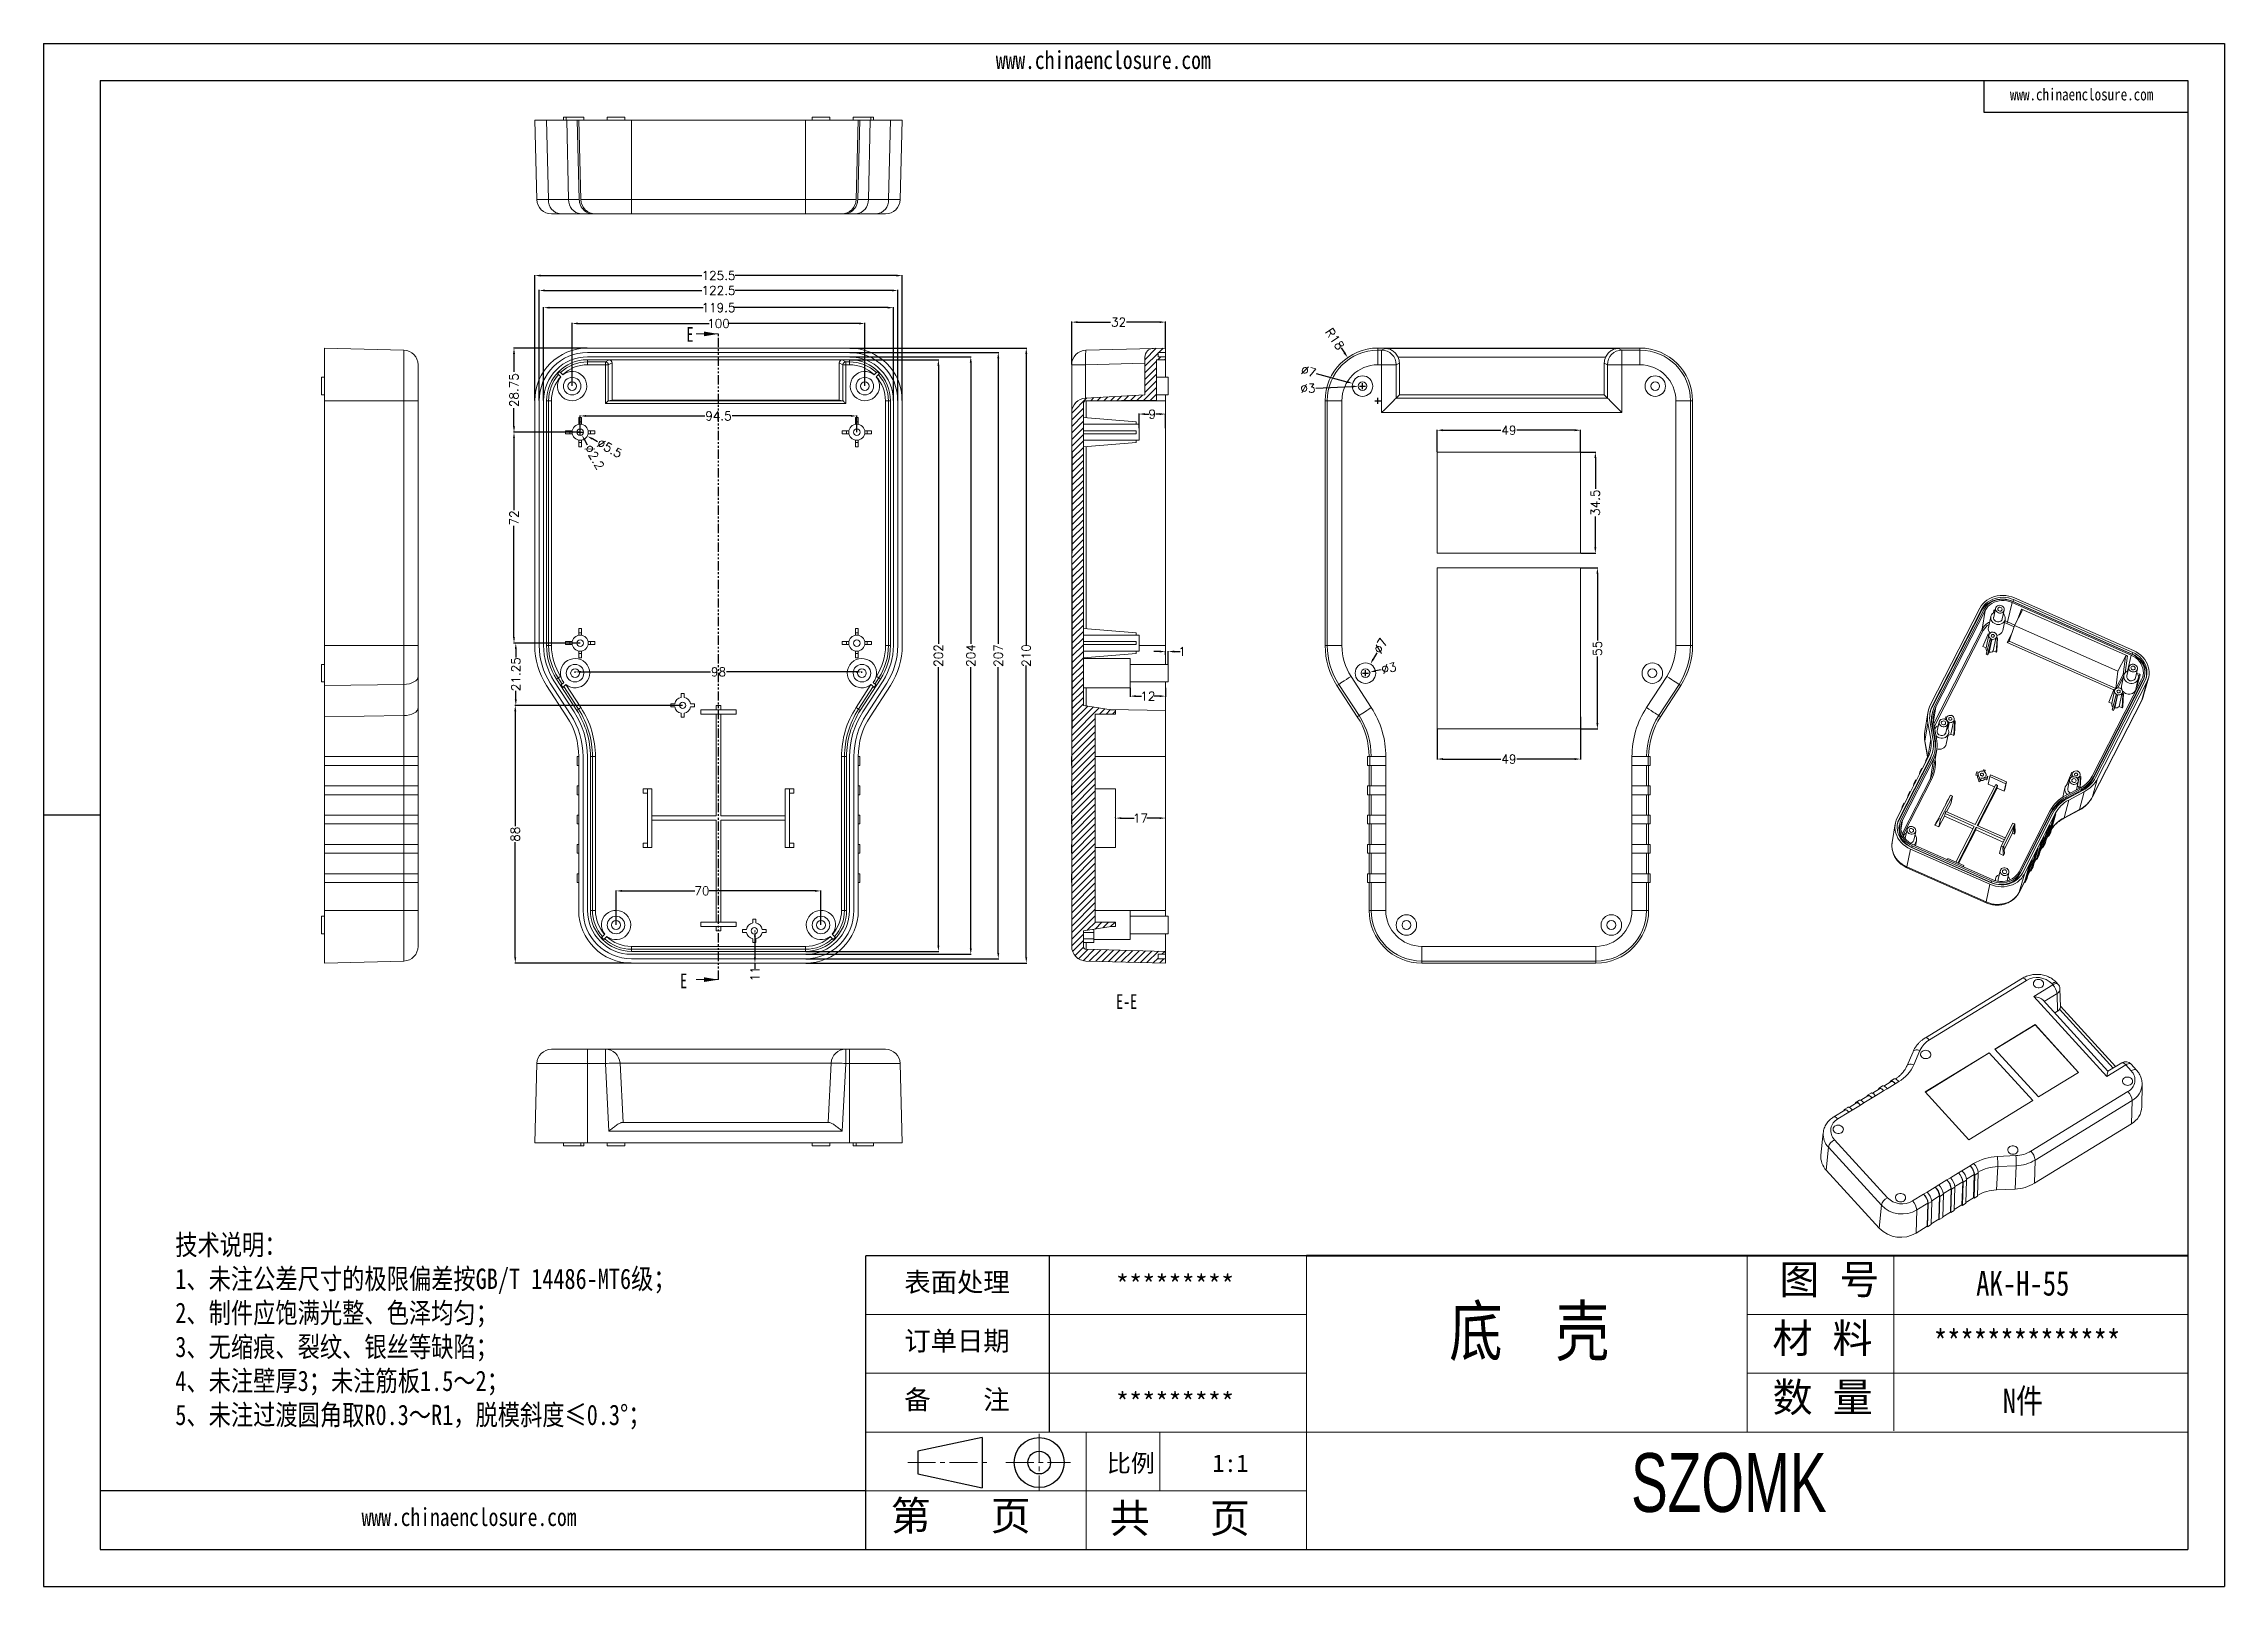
# Model space of a CAD drawing. Header units: inches. Extents: x 2685 to 4830, y 1126 to 1652.
# Drawn here: x 3558 to 4303, y 1126 to 1652 of the extents above; entities that cross this region are included whole.
import ezdxf

# ---------------------------------------------------------------- set-up
doc = ezdxf.new("R2010")
doc.units = ezdxf.units.IN
doc.header["$LTSCALE"] = 0.5
doc.linetypes.add('CENTER2', pattern=[28.575, 19.05, -3.175, 3.175, -3.175])
doc.linetypes.add('PHANTOM', pattern=[12.7, 6.35, -1.27, 1.27, -1.27, 1.27, -1.27])
doc.layers.add('文字', color=81, linetype='Continuous')
for name, color, linetype, lineweight in [('粗实线', 7, 'Continuous', 30), ('细实线', 3, 'Continuous', 9), ('细点划线', 2, 'CENTER2', 9)]:
    doc.layers.add(name, color=color, linetype=linetype, lineweight=lineweight)
doc.styles.add('SLDTEXTSTYLE6', font='TXT', dxfattribs={"width": 0.7})
doc.styles.get("Standard").update_dxf_attribs({"font": 'txt', "bigfont": 'gbcbig.shx'})
doc.styles.add('宋体', font='', dxfattribs={"width": 0.8, "height": 3.5})
doc.styles.add('长仿宋', font='', dxfattribs={"width": 0.7, "height": 4})
doc.styles.get('宋体').set_extended_font_data('SimSun')
doc.styles.get('长仿宋').set_extended_font_data('SimSun')
doc.dimstyles.new('3', dxfattribs={"dimtxt": 3, "dimasz": 2, "dimexe": 0.18, "dimexo": 0.0625, "dimgap": 0.2, "dimtad": 0, "dimzin": 12, "dimdsep": 46, "dimtxsty": 'Standard', "dimcen": 1, "dimclrd": 3, "dimclre": 3, "dimclrt": 256, "dimadec": 0, "dimazin": 0, "dimtfac": 1, "dimtofl": 0, "dimtmove": 0, "dimatfit": 3, "dimfxl": 1, "dimtolj": 1, "dimtzin": 0, "dimarcsym": 0})

msp = doc.modelspace()

# ---------------------------------------------------------------- texts
at = {"color": 7, "linetype": 'Continuous', "char_height": 5, "attachment_point": 1, "style": 'SLDTEXTSTYLE6'}
for s, insert in [('E', (3777.199, 1555.582)), ('E', (3775.086, 1334.894)), ('E-E', (3924.019, 1327.836))]:
    msp.add_mtext(s, dxfattribs=dict(at, insert=insert))
at = {"char_height": 6.59898, "width": 3750.53325, "attachment_point": 1}
for s, insert in [('{\\fSimHei|b0|i0|c134|p49;表面处理}', (3851.619, 1232.832)), ('{\\fSimHei|b0|i0|c134|p49;*********}', (3923.895, 1231.984)), ('{\\fSimHei|b0|i0|c134|p49;订单日期}', (3851.619, 1212.766)), ('{\\fSimHei|b0|i0|c134|p49;备    注}', (3851.619, 1192.701)), ('{\\fSimHei|b0|i0|c134|p49;*********}', (3923.895, 1191.852))]:
    msp.add_mtext(s, dxfattribs=dict(at, insert=insert))
at = {"layer": '文字', "color": 0, "attachment_point": 1, "style": '宋体'}
for s, insert, char_height, width in [('www.chinaenclosure.com', (3882.876, 1649.856), 6.13122, 107.71966), ('www.chinaenclosure.com', (4229.316, 1637.086), 4.08748, 71.81311), ('{\\H1.111x;技术说明：\\P1、未注公差尺寸的极限偏差按GB/T 14486-MT6级；\\P2、制件应饱满光整、色泽均匀；\\P3、无缩痕、裂纹、银丝等缺陷；\\P4、未注壁厚3；未注筋板1.5～2；\\P5、未注过渡圆角取R0.3～R1，脱模斜度≤0.3%%D；}', (3602.587, 1245.767), 6.27057, 188.8024), ('{\\H1.111x;AK-H-55}', (4217.759, 1233.285), 7.52468, 86.99375), ('底  壳', (4037.735, 1221.204), 16.7215, 213.77849), ('{\\H1.111x;**************}', (4203.285, 1213.22), 7.52468, 86.99375), ('{\\H1.111x;N件}', (4226.861, 1193.154), 7.52468, 86.99375), ('www.chinaenclosure.com', (3666.241, 1152.392), 6.13122, 107.71966)]:
    msp.add_mtext(s, dxfattribs=dict(at, insert=insert, char_height=char_height, width=width))
at = {"layer": '粗实线', "insert": (4099.876, 1171.144), "char_height": 20.06581, "width": 225.01823, "attachment_point": 1, "style": '长仿宋'}
msp.add_mtext('{\\fSTXinwei|b0|i0|c134|p2;SZOMK}', dxfattribs=at)
at = {"layer": '细实线', "color": 7, "attachment_point": 1}
for s, insert, char_height, width in [('{\\fSimSun|b0|i0|c134|p54;图 号}', (4150.552, 1235.481), 10.03291, 50.16453), ('{\\fSimSun|b0|i0|c134|p54;材 料   }', (4148.173, 1215.415), 10.03291, 50.16453), ('{\\fSimSun|b0|i0|c134|p54;数 量}', (4148.222, 1195.25), 10.03291, 45.32994), ('{\\fSimSun|b0|i0|c134|p54;比例}', (3920.802, 1170.73), 6.01974, 26.4248), ('{\\fSimSun|b0|i0|c134|p54;1:1}', (3956.858, 1170.73), 6.01974, 26.4248), ('{\\fSimSun|b0|i0|c134|p54;第   页}', (3846.974, 1154.815), 10.03291, 75.2468), ('{\\fSimSun|b0|i0|c134|p54; 共   页}', (3915.007, 1153.962), 10.03291, 75.2468)]:
    msp.add_mtext(s, dxfattribs=dict(at, insert=insert, char_height=char_height, width=width))

# ---------------------------------------------------------------- blocks, each defined once
blk = doc.blocks.new('*D93')
at = {"color": 3, "lineweight": -2}
for p, q in [((3738.15, 1535.52), (3738.15, 1557.02)), ((3838.15, 1535.52), (3838.15, 1557.02)), ((3740.15, 1556.84), (3784.95, 1556.84)), ((3836.15, 1556.84), (3791.35, 1556.84))]:
    blk.add_line(p, q, dxfattribs=at)
at = {"color": 3}
for points in [[(3740.15, 1557.17), (3740.15, 1556.5), (3738.15, 1556.84)], [(3836.15, 1557.17), (3836.15, 1556.5), (3838.15, 1556.84)]]:
    blk.add_solid(points, dxfattribs=at)
at = {"layer": 'Defpoints', "color": 0}
for p in [(3838.15, 1556.84), (3738.15, 1535.46), (3838.15, 1535.46)]:
    blk.add_point(p, dxfattribs=at)
at = {"insert": (3788.15, 1556.84), "char_height": 3, "attachment_point": 5}
blk.add_mtext('\\A1;100', dxfattribs=at)
blk = doc.blocks.new('*D94')
at = {"color": 3, "lineweight": -2}
for p, q in [((3740.9, 1519.77), (3740.9, 1525.45)), ((3742.9, 1525.27), (3783.45, 1525.27)), ((3833.4, 1525.27), (3792.85, 1525.27)), ((3835.4, 1519.77), (3835.4, 1525.45))]:
    blk.add_line(p, q, dxfattribs=at)
at = {"color": 3}
for points in [[(3742.9, 1525.6), (3742.9, 1524.94), (3740.9, 1525.27)], [(3833.4, 1525.6), (3833.4, 1524.94), (3835.4, 1525.27)]]:
    blk.add_solid(points, dxfattribs=at)
at = {"layer": 'Defpoints', "color": 0}
for p in [(3740.9, 1519.71), (3835.4, 1525.27), (3835.4, 1519.71)]:
    blk.add_point(p, dxfattribs=at)
at = {"insert": (3788.15, 1525.27), "char_height": 3, "attachment_point": 5}
blk.add_mtext('\\A1;94.5', dxfattribs=at)
blk = doc.blocks.new('*D95')
at = {"color": 3, "lineweight": -2}
for p, q in [((3728.4, 1530.52), (3728.4, 1562.42)), ((3730.4, 1562.24), (3782.95, 1562.24)), ((3845.9, 1562.24), (3793.35, 1562.24)), ((3847.9, 1530.52), (3847.9, 1562.42))]:
    blk.add_line(p, q, dxfattribs=at)
at = {"color": 3}
for points in [[(3730.4, 1562.57), (3730.4, 1561.91), (3728.4, 1562.24)], [(3845.9, 1562.57), (3845.9, 1561.91), (3847.9, 1562.24)]]:
    blk.add_solid(points, dxfattribs=at)
at = {"layer": 'Defpoints', "color": 0}
for p in [(3728.4, 1562.24), (3728.4, 1530.46), (3847.9, 1530.46)]:
    blk.add_point(p, dxfattribs=at)
at = {"insert": (3788.15, 1562.24), "char_height": 3, "attachment_point": 5}
blk.add_mtext('\\A1;119.5', dxfattribs=at)
blk = doc.blocks.new('*D96')
at = {"color": 3, "lineweight": -2}
for p, q in [((3726.9, 1530.52), (3726.9, 1568.29)), ((3728.9, 1568.11), (3782.45, 1568.11)), ((3847.4, 1568.11), (3793.85, 1568.11)), ((3849.4, 1530.52), (3849.4, 1568.29))]:
    blk.add_line(p, q, dxfattribs=at)
at = {"color": 3}
for points in [[(3728.9, 1568.44), (3728.9, 1567.78), (3726.9, 1568.11)], [(3847.4, 1568.44), (3847.4, 1567.78), (3849.4, 1568.11)]]:
    blk.add_solid(points, dxfattribs=at)
at = {"layer": 'Defpoints', "color": 0}
for p in [(3849.4, 1568.11), (3726.9, 1530.46), (3849.4, 1530.46)]:
    blk.add_point(p, dxfattribs=at)
at = {"insert": (3788.15, 1568.11), "char_height": 3, "attachment_point": 5}
blk.add_mtext('\\A1;122.5', dxfattribs=at)
blk = doc.blocks.new('*D97')
at = {"color": 3, "lineweight": -2}
for p, q in [((3725.4, 1530.52), (3725.4, 1573.37)), ((3727.4, 1573.19), (3782.45, 1573.19)), ((3848.9, 1573.19), (3793.85, 1573.19)), ((3850.9, 1530.52), (3850.9, 1573.37))]:
    blk.add_line(p, q, dxfattribs=at)
at = {"color": 3}
for points in [[(3727.4, 1573.53), (3727.4, 1572.86), (3725.4, 1573.19)], [(3848.9, 1573.53), (3848.9, 1572.86), (3850.9, 1573.19)]]:
    blk.add_solid(points, dxfattribs=at)
at = {"layer": 'Defpoints', "color": 0}
for p in [(3725.4, 1573.19), (3725.4, 1530.46), (3850.9, 1530.46)]:
    blk.add_point(p, dxfattribs=at)
at = {"insert": (3788.15, 1573.19), "char_height": 3, "attachment_point": 5}
blk.add_mtext('\\A1;125.5', dxfattribs=at)
blk = doc.blocks.new('*D98')
at = {"color": 3, "lineweight": -2}
for p, q in [((3740.84, 1519.71), (3718.11, 1519.71)), ((3718.29, 1517.71), (3718.29, 1493.15)), ((3718.29, 1449.71), (3718.29, 1487.75)), ((3740.84, 1447.71), (3718.11, 1447.71))]:
    blk.add_line(p, q, dxfattribs=at)
at = {"color": 3}
for points in [[(3717.96, 1517.71), (3718.63, 1517.71), (3718.29, 1519.71)], [(3717.96, 1449.71), (3718.63, 1449.71), (3718.29, 1447.71)]]:
    blk.add_solid(points, dxfattribs=at)
at = {"layer": 'Defpoints', "color": 0}
for p in [(3718.29, 1519.71), (3740.9, 1519.71), (3740.9, 1447.71)]:
    blk.add_point(p, dxfattribs=at)
at = {"insert": (3718.29, 1490.45), "char_height": 3, "attachment_point": 5, "rotation": 90}
blk.add_mtext('\\A1;72', dxfattribs=at)
blk = doc.blocks.new('*D99')
at = {"color": 3, "lineweight": -2}
for p, q in [((3743.34, 1548.46), (3718.11, 1548.46)), ((3718.29, 1546.46), (3718.29, 1540.28)), ((3718.29, 1521.71), (3718.29, 1527.88)), ((3740.84, 1519.71), (3718.11, 1519.71))]:
    blk.add_line(p, q, dxfattribs=at)
at = {"color": 3}
for points in [[(3717.96, 1546.46), (3718.63, 1546.46), (3718.29, 1548.46)], [(3717.96, 1521.71), (3718.63, 1521.71), (3718.29, 1519.71)]]:
    blk.add_solid(points, dxfattribs=at)
at = {"layer": 'Defpoints', "color": 0}
for p in [(3743.4, 1548.46), (3718.29, 1519.71), (3740.9, 1519.71)]:
    blk.add_point(p, dxfattribs=at)
at = {"insert": (3718.29, 1534.08), "char_height": 3, "attachment_point": 5, "rotation": 90}
blk.add_mtext('\\A1;28.75', dxfattribs=at)
blk = doc.blocks.new('*D100')
at = {"color": 3, "lineweight": -2}
for p, q in [((3740.84, 1447.71), (3718.73, 1447.71)), ((3718.91, 1445.71), (3718.91, 1442.78)), ((3718.91, 1428.46), (3718.91, 1431.38)), ((3775.84, 1426.46), (3718.73, 1426.46))]:
    blk.add_line(p, q, dxfattribs=at)
at = {"color": 3}
for points in [[(3718.57, 1445.71), (3719.24, 1445.71), (3718.91, 1447.71)], [(3718.57, 1428.46), (3719.24, 1428.46), (3718.91, 1426.46)]]:
    blk.add_solid(points, dxfattribs=at)
at = {"layer": 'Defpoints', "color": 0}
for p in [(3718.91, 1447.71), (3740.9, 1447.71), (3775.9, 1426.46)]:
    blk.add_point(p, dxfattribs=at)
at = {"insert": (3718.91, 1437.08), "char_height": 3, "attachment_point": 5, "rotation": 90}
blk.add_mtext('\\A1;21.25', dxfattribs=at)
blk = doc.blocks.new('*D104')
at = {"color": 3, "lineweight": -2}
for p, q in [((3775.84, 1426.46), (3718.55, 1426.46)), ((3718.73, 1424.46), (3718.73, 1385.16)), ((3718.73, 1340.46), (3718.73, 1379.76)), ((3758.34, 1338.46), (3718.55, 1338.46))]:
    blk.add_line(p, q, dxfattribs=at)
at = {"color": 3}
for points in [[(3718.39, 1424.46), (3719.06, 1424.46), (3718.73, 1426.46)], [(3718.39, 1340.46), (3719.06, 1340.46), (3718.73, 1338.46)]]:
    blk.add_solid(points, dxfattribs=at)
at = {"layer": 'Defpoints', "color": 0}
for p in [(3775.9, 1426.46), (3718.73, 1338.46), (3758.4, 1338.46)]:
    blk.add_point(p, dxfattribs=at)
at = {"insert": (3718.73, 1382.46), "char_height": 3, "attachment_point": 5, "rotation": 90}
blk.add_mtext('\\A1;88', dxfattribs=at)
blk = doc.blocks.new('*D105')
at = {"color": 3, "lineweight": -2}
for p, q in [((3739.15, 1437.52), (3739.15, 1438.05)), ((3741.15, 1437.87), (3785.45, 1437.87)), ((3835.15, 1437.87), (3790.85, 1437.87)), ((3837.15, 1437.52), (3837.15, 1438.05))]:
    blk.add_line(p, q, dxfattribs=at)
at = {"color": 3}
for points in [[(3741.15, 1438.2), (3741.15, 1437.54), (3739.15, 1437.87)], [(3835.15, 1438.2), (3835.15, 1437.54), (3837.15, 1437.87)]]:
    blk.add_solid(points, dxfattribs=at)
at = {"layer": 'Defpoints', "color": 0}
for p in [(3837.15, 1437.87), (3739.15, 1437.46), (3837.15, 1437.46)]:
    blk.add_point(p, dxfattribs=at)
at = {"insert": (3788.15, 1437.87), "char_height": 3, "attachment_point": 5}
blk.add_mtext('\\A1;98', dxfattribs=at)
blk = doc.blocks.new('*D106')
at = {"color": 3, "lineweight": -2}
for p, q in [((3753.15, 1351.52), (3753.15, 1363.28)), ((3823.15, 1351.52), (3823.15, 1363.28)), ((3755.15, 1363.1), (3780.02, 1363.1)), ((3821.15, 1363.1), (3784.92, 1363.1))]:
    blk.add_line(p, q, dxfattribs=at)
at = {"color": 3}
for points in [[(3755.15, 1363.43), (3755.15, 1362.77), (3753.15, 1363.1)], [(3821.15, 1363.43), (3821.15, 1362.77), (3823.15, 1363.1)]]:
    blk.add_solid(points, dxfattribs=at)
at = {"layer": 'Defpoints', "color": 0}
for p in [(3823.15, 1363.1), (3753.15, 1351.46), (3823.15, 1351.46)]:
    blk.add_point(p, dxfattribs=at)
at = {"insert": (3782.47, 1363.1), "char_height": 3, "attachment_point": 5}
blk.add_mtext('\\A1;70', dxfattribs=at)
blk = doc.blocks.new('*D107')
at = {"color": 3, "lineweight": -2}
for p, q in [((3800.46, 1349.46), (3800.78, 1349.46)), ((3800.6, 1347.46), (3800.6, 1340.46)), ((3800.46, 1338.46), (3800.78, 1338.46)), ((3800.6, 1338.46), (3800.6, 1336.46))]:
    blk.add_line(p, q, dxfattribs=at)
at = {"color": 3}
for points in [[(3800.26, 1347.46), (3800.93, 1347.46), (3800.6, 1349.46)], [(3800.26, 1340.46), (3800.93, 1340.46), (3800.6, 1338.46)]]:
    blk.add_solid(points, dxfattribs=at)
at = {"layer": 'Defpoints', "color": 0}
for p in [(3800.4, 1349.46), (3800.4, 1338.46), (3800.6, 1338.46)]:
    blk.add_point(p, dxfattribs=at)
at = {"insert": (3800.6, 1334.76), "char_height": 3, "attachment_point": 5, "rotation": 90}
blk.add_mtext('\\A1;11', dxfattribs=at)
blk = doc.blocks.new('*D108')
at = {"color": 3, "lineweight": -2}
for p, q in [((3739.9, 1519.71), (3741.9, 1519.71)), ((3740.9, 1518.71), (3740.9, 1520.71)), ((3746.83, 1516.48), (3745.07, 1517.43))]:
    blk.add_line(p, q, dxfattribs=at)
at = {"color": 3}
blk.add_solid([(3745.23, 1517.73), (3744.91, 1517.14), (3743.31, 1518.39)], dxfattribs=at)
at = {"layer": 'Defpoints', "color": 0}
for p in [(3738.48, 1521.02), (3743.31, 1518.39)]:
    blk.add_point(p, dxfattribs=at)
at = {"insert": (3750.95, 1514.23), "char_height": 3, "attachment_point": 5, "rotation": 331.41389}
blk.add_mtext('\\A1;∅5.5', dxfattribs=at)
blk = doc.blocks.new('*D109')
at = {"color": 3, "lineweight": -2}
for p, q in [((3739.9, 1519.71), (3741.9, 1519.71)), ((3740.9, 1518.71), (3740.9, 1520.71)), ((3743.44, 1515.29), (3742.45, 1517.02))]:
    blk.add_line(p, q, dxfattribs=at)
at = {"color": 3}
blk.add_solid([(3742.74, 1517.19), (3742.16, 1516.85), (3741.45, 1518.75)], dxfattribs=at)
at = {"layer": 'Defpoints', "color": 0}
for p in [(3740.35, 1520.66), (3741.45, 1518.75)]:
    blk.add_point(p, dxfattribs=at)
at = {"insert": (3745.79, 1511.21), "char_height": 3, "attachment_point": 5, "rotation": 299.95433}
blk.add_mtext('\\A1;∅2.2', dxfattribs=at)
blk = doc.blocks.new('*D110')
at = {"color": 3, "lineweight": -2}
for p, q in [((3832.96, 1544.45), (3863.44, 1544.45)), ((3863.26, 1542.45), (3863.26, 1447.41)), ((3863.26, 1344.46), (3863.26, 1439.51)), ((3817.96, 1342.46), (3863.44, 1342.46))]:
    blk.add_line(p, q, dxfattribs=at)
at = {"color": 3}
for points in [[(3862.92, 1542.45), (3863.59, 1542.45), (3863.26, 1544.45)], [(3862.92, 1344.46), (3863.59, 1344.46), (3863.26, 1342.46)]]:
    blk.add_solid(points, dxfattribs=at)
at = {"layer": 'Defpoints', "color": 0}
for p in [(3832.9, 1544.45), (3863.26, 1544.45), (3817.9, 1342.46)]:
    blk.add_point(p, dxfattribs=at)
at = {"insert": (3863.26, 1443.46), "char_height": 3, "attachment_point": 5, "rotation": 90}
blk.add_mtext('\\A1;202', dxfattribs=at)
blk = doc.blocks.new('*D111')
at = {"color": 3, "lineweight": -2}
for p, q in [((3832.96, 1545.46), (3874.51, 1545.46)), ((3874.33, 1543.46), (3874.33, 1447.41)), ((3874.33, 1343.46), (3874.33, 1439.51)), ((3817.96, 1341.46), (3874.51, 1341.46))]:
    blk.add_line(p, q, dxfattribs=at)
at = {"color": 3}
for points in [[(3873.99, 1543.46), (3874.66, 1543.46), (3874.33, 1545.46)], [(3873.99, 1343.46), (3874.66, 1343.46), (3874.33, 1341.46)]]:
    blk.add_solid(points, dxfattribs=at)
at = {"layer": 'Defpoints', "color": 0}
for p in [(3832.9, 1545.46), (3874.33, 1545.46), (3817.9, 1341.46)]:
    blk.add_point(p, dxfattribs=at)
at = {"insert": (3874.33, 1443.46), "char_height": 3, "attachment_point": 5, "rotation": 90}
blk.add_mtext('\\A1;204', dxfattribs=at)
blk = doc.blocks.new('*D112')
at = {"color": 3, "lineweight": -2}
for p, q in [((3832.96, 1546.96), (3883.9, 1546.96)), ((3883.72, 1544.96), (3883.72, 1447.41)), ((3883.72, 1341.96), (3883.72, 1439.51)), ((3817.96, 1339.96), (3883.9, 1339.96))]:
    blk.add_line(p, q, dxfattribs=at)
at = {"color": 3}
for points in [[(3883.39, 1544.96), (3884.05, 1544.96), (3883.72, 1546.96)], [(3883.39, 1341.96), (3884.05, 1341.96), (3883.72, 1339.96)]]:
    blk.add_solid(points, dxfattribs=at)
at = {"layer": 'Defpoints', "color": 0}
for p in [(3832.9, 1546.96), (3883.72, 1546.96), (3817.9, 1339.96)]:
    blk.add_point(p, dxfattribs=at)
at = {"insert": (3883.72, 1443.46), "char_height": 3, "attachment_point": 5, "rotation": 90}
blk.add_mtext('\\A1;207', dxfattribs=at)
blk = doc.blocks.new('*D113')
at = {"color": 3, "lineweight": -2}
for p, q in [((3832.96, 1548.46), (3893.46, 1548.46)), ((3893.28, 1546.46), (3893.28, 1446.91)), ((3893.28, 1340.46), (3893.28, 1440.01)), ((3817.96, 1338.46), (3893.46, 1338.46))]:
    blk.add_line(p, q, dxfattribs=at)
at = {"color": 3}
for points in [[(3892.95, 1546.46), (3893.61, 1546.46), (3893.28, 1548.46)], [(3892.95, 1340.46), (3893.61, 1340.46), (3893.28, 1338.46)]]:
    blk.add_solid(points, dxfattribs=at)
at = {"layer": 'Defpoints', "color": 0}
for p in [(3832.9, 1548.46), (3817.9, 1338.46), (3893.28, 1338.46)]:
    blk.add_point(p, dxfattribs=at)
at = {"insert": (3893.28, 1443.46), "char_height": 3, "attachment_point": 5, "rotation": 90}
blk.add_mtext('\\A1;210', dxfattribs=at)
blk = doc.blocks.new('*D114')
at = {"color": 3, "lineweight": -2}
for p, q in [((4033.64, 1512.96), (4033.64, 1520.57)), ((4035.64, 1520.39), (4055.44, 1520.39)), ((4080.64, 1520.39), (4060.84, 1520.39)), ((4082.64, 1512.96), (4082.64, 1520.57))]:
    blk.add_line(p, q, dxfattribs=at)
at = {"color": 3}
for points in [[(4035.64, 1520.73), (4035.64, 1520.06), (4033.64, 1520.39)], [(4080.64, 1520.73), (4080.64, 1520.06), (4082.64, 1520.39)]]:
    blk.add_solid(points, dxfattribs=at)
at = {"layer": 'Defpoints', "color": 0}
for p in [(4082.64, 1520.39), (4033.64, 1512.89), (4082.64, 1512.89)]:
    blk.add_point(p, dxfattribs=at)
at = {"insert": (4058.14, 1520.39), "char_height": 3, "attachment_point": 5}
blk.add_mtext('\\A1;49', dxfattribs=at)
blk = doc.blocks.new('*D115')
at = {"color": 3, "lineweight": -2}
for p, q in [((4082.7, 1512.89), (4087.86, 1512.89)), ((4087.68, 1510.89), (4087.68, 1500.34)), ((4087.68, 1480.39), (4087.68, 1490.94)), ((4082.7, 1478.39), (4087.86, 1478.39))]:
    blk.add_line(p, q, dxfattribs=at)
at = {"color": 3}
for points in [[(4087.34, 1510.89), (4088.01, 1510.89), (4087.68, 1512.89)], [(4087.34, 1480.39), (4088.01, 1480.39), (4087.68, 1478.39)]]:
    blk.add_solid(points, dxfattribs=at)
at = {"layer": 'Defpoints', "color": 0}
for p in [(4082.64, 1512.89), (4082.64, 1478.39), (4087.68, 1478.39)]:
    blk.add_point(p, dxfattribs=at)
at = {"insert": (4087.68, 1495.64), "char_height": 3, "attachment_point": 5, "rotation": 90}
blk.add_mtext('\\A1;34.5', dxfattribs=at)
blk = doc.blocks.new('*D116')
at = {"color": 3, "lineweight": -2}
for p, q in [((4082.7, 1473.39), (4088.56, 1473.39)), ((4088.38, 1471.39), (4088.38, 1448.59)), ((4088.38, 1420.39), (4088.38, 1443.19)), ((4082.7, 1418.39), (4088.56, 1418.39))]:
    blk.add_line(p, q, dxfattribs=at)
at = {"color": 3}
for points in [[(4088.04, 1471.39), (4088.71, 1471.39), (4088.38, 1473.39)], [(4088.04, 1420.39), (4088.71, 1420.39), (4088.38, 1418.39)]]:
    blk.add_solid(points, dxfattribs=at)
at = {"layer": 'Defpoints', "color": 0}
for p in [(4082.64, 1473.39), (4082.64, 1418.39), (4088.38, 1418.39)]:
    blk.add_point(p, dxfattribs=at)
at = {"insert": (4088.38, 1445.89), "char_height": 3, "attachment_point": 5, "rotation": 90}
blk.add_mtext('\\A1;55', dxfattribs=at)
blk = doc.blocks.new('*D117')
at = {"color": 3, "lineweight": -2}
for p, q in [((4033.64, 1418.33), (4033.64, 1407.94)), ((4082.64, 1422.57), (4082.64, 1407.94)), ((4035.64, 1408.12), (4055.44, 1408.12)), ((4080.64, 1408.12), (4060.84, 1408.12))]:
    blk.add_line(p, q, dxfattribs=at)
at = {"color": 3}
for points in [[(4035.64, 1408.46), (4035.64, 1407.79), (4033.64, 1408.12)], [(4080.64, 1408.46), (4080.64, 1407.79), (4082.64, 1408.12)]]:
    blk.add_solid(points, dxfattribs=at)
at = {"layer": 'Defpoints', "color": 0}
for p in [(4033.64, 1418.39), (4082.64, 1422.64), (4082.64, 1408.12)]:
    blk.add_point(p, dxfattribs=at)
at = {"insert": (4058.14, 1408.12), "char_height": 3, "attachment_point": 5}
blk.add_mtext('\\A1;49', dxfattribs=at)
blk = doc.blocks.new('*D118')
at = {"color": 3, "lineweight": -2}
for p, q in [((4009.14, 1436.46), (4009.14, 1438.46)), ((4013, 1444.44), (4011.8, 1442.27)), ((4008.14, 1437.46), (4010.14, 1437.46))]:
    blk.add_line(p, q, dxfattribs=at)
at = {"color": 3}
blk.add_solid([(4011.51, 1442.43), (4012.09, 1442.11), (4010.83, 1440.52)], dxfattribs=at)
at = {"layer": 'Defpoints', "color": 0}
for p in [(4010.83, 1440.52), (4007.45, 1434.39)]:
    blk.add_point(p, dxfattribs=at)
at = {"insert": (4014.31, 1446.8), "char_height": 3, "attachment_point": 5, "rotation": 61.04926}
blk.add_mtext('\\A1;∅7', dxfattribs=at)
blk = doc.blocks.new('*D119')
at = {"color": 3, "lineweight": -2}
for p, q in [((4009.14, 1436.46), (4009.14, 1438.46)), ((4014.52, 1438.6), (4012.56, 1438.19)), ((4008.14, 1437.46), (4010.14, 1437.46))]:
    blk.add_line(p, q, dxfattribs=at)
at = {"color": 3}
blk.add_solid([(4012.49, 1438.51), (4012.63, 1437.86), (4010.61, 1437.77)], dxfattribs=at)
at = {"layer": 'Defpoints', "color": 0}
for p in [(4010.61, 1437.77), (4007.67, 1437.14)]:
    blk.add_point(p, dxfattribs=at)
at = {"insert": (4017.16, 1439.17), "char_height": 3, "attachment_point": 5, "rotation": 12.03341}
blk.add_mtext('\\A1;∅3', dxfattribs=at)
blk = doc.blocks.new('*D120')
at = {"color": 3, "lineweight": -2}
for p, q in [((3908.81, 1542.81), (3908.81, 1557.48)), ((3910.81, 1557.3), (3922.11, 1557.3)), ((3938.81, 1557.3), (3927.51, 1557.3)), ((3940.81, 1548.52), (3940.81, 1557.48))]:
    blk.add_line(p, q, dxfattribs=at)
at = {"color": 3}
for points in [[(3910.81, 1557.63), (3910.81, 1556.97), (3908.81, 1557.3)], [(3938.81, 1557.63), (3938.81, 1556.97), (3940.81, 1557.3)]]:
    blk.add_solid(points, dxfattribs=at)
at = {"layer": 'Defpoints', "color": 0}
for p in [(3908.81, 1557.3), (3908.81, 1542.75), (3940.81, 1548.46)]:
    blk.add_point(p, dxfattribs=at)
at = {"insert": (3924.81, 1557.3), "char_height": 3, "attachment_point": 5}
blk.add_mtext('\\A1;32', dxfattribs=at)
blk = doc.blocks.new('*D121')
at = {"color": 3, "lineweight": -2}
for p, q in [((3931.81, 1521.14), (3931.81, 1526.09)), ((3933.81, 1525.91), (3935.11, 1525.91)), ((3938.81, 1525.91), (3937.51, 1525.91)), ((3940.81, 1521.14), (3940.81, 1526.09))]:
    blk.add_line(p, q, dxfattribs=at)
at = {"color": 3}
for points in [[(3933.81, 1526.24), (3933.81, 1525.57), (3931.81, 1525.91)], [(3938.81, 1526.24), (3938.81, 1525.57), (3940.81, 1525.91)]]:
    blk.add_solid(points, dxfattribs=at)
at = {"layer": 'Defpoints', "color": 0}
for p in [(3931.81, 1521.08), (3940.81, 1525.91), (3940.81, 1521.08)]:
    blk.add_point(p, dxfattribs=at)
at = {"insert": (3936.31, 1525.91), "char_height": 3, "attachment_point": 5}
blk.add_mtext('\\A1;9', dxfattribs=at)
blk = doc.blocks.new('*D122')
at = {"color": 3, "lineweight": -2}
for p, q in [((3928.81, 1432.39), (3928.81, 1429.42)), ((3940.81, 1432.39), (3940.81, 1429.42)), ((3930.81, 1429.6), (3932.61, 1429.6)), ((3938.81, 1429.6), (3937.01, 1429.6))]:
    blk.add_line(p, q, dxfattribs=at)
at = {"color": 3}
for points in [[(3930.81, 1429.94), (3930.81, 1429.27), (3928.81, 1429.6)], [(3938.81, 1429.94), (3938.81, 1429.27), (3940.81, 1429.6)]]:
    blk.add_solid(points, dxfattribs=at)
at = {"layer": 'Defpoints', "color": 0}
for p in [(3928.81, 1432.46), (3940.81, 1432.46), (3940.81, 1429.6)]:
    blk.add_point(p, dxfattribs=at)
at = {"insert": (3934.81, 1429.6), "char_height": 3, "attachment_point": 5}
blk.add_mtext('\\A1;12', dxfattribs=at)
blk = doc.blocks.new('*D123')
at = {"color": 3, "lineweight": -2}
for p, q in [((3938.81, 1444.83), (3936.81, 1444.83)), ((3940.81, 1443.72), (3940.81, 1445.01)), ((3941.81, 1440.52), (3941.81, 1445.01)), ((3943.81, 1444.83), (3945.81, 1444.83))]:
    blk.add_line(p, q, dxfattribs=at)
at = {"color": 3}
for points in [[(3938.81, 1445.16), (3938.81, 1444.5), (3940.81, 1444.83)], [(3943.81, 1445.16), (3943.81, 1444.5), (3941.81, 1444.83)]]:
    blk.add_solid(points, dxfattribs=at)
at = {"layer": 'Defpoints', "color": 0}
for p in [(3940.81, 1443.66), (3941.81, 1444.83), (3941.81, 1440.46)]:
    blk.add_point(p, dxfattribs=at)
at = {"insert": (3946.51, 1444.83), "char_height": 3, "attachment_point": 5}
blk.add_mtext('\\A1;1', dxfattribs=at)
blk = doc.blocks.new('*D124')
at = {"color": 3, "lineweight": -2}
for p, q in [((3923.81, 1388.02), (3923.81, 1388.14)), ((3925.81, 1387.96), (3930.11, 1387.96)), ((3938.81, 1387.96), (3934.51, 1387.96)), ((3940.81, 1388.02), (3940.81, 1388.14))]:
    blk.add_line(p, q, dxfattribs=at)
at = {"color": 3}
for points in [[(3925.81, 1388.29), (3925.81, 1387.62), (3923.81, 1387.96)], [(3938.81, 1388.29), (3938.81, 1387.62), (3940.81, 1387.96)]]:
    blk.add_solid(points, dxfattribs=at)
at = {"layer": 'Defpoints', "color": 0}
for p in [(3923.81, 1387.96), (3940.81, 1387.96), (3940.81, 1387.96)]:
    blk.add_point(p, dxfattribs=at)
at = {"insert": (3932.31, 1387.96), "char_height": 3, "attachment_point": 5}
blk.add_mtext('\\A1;17', dxfattribs=at)
blk = doc.blocks.new('*D125')
at = {"color": 3, "lineweight": -2}
for p, q in [((4000.81, 1548.51), (4001.96, 1546.87)), ((4012.39, 1530.46), (4014.39, 1530.46)), ((4013.39, 1529.46), (4013.39, 1531.46))]:
    blk.add_line(p, q, dxfattribs=at)
at = {"color": 3}
blk.add_solid([(4002.23, 1547.06), (4001.68, 1546.67), (4003.1, 1545.22)], dxfattribs=at)
at = {"layer": 'Defpoints', "color": 0}
for p in [(4003.1, 1545.22), (4013.39, 1530.46)]:
    blk.add_point(p, dxfattribs=at)
at = {"insert": (3998.7, 1551.54), "char_height": 3, "attachment_point": 5, "rotation": 304.86801}
blk.add_mtext('\\A1;R18', dxfattribs=at)
blk = doc.blocks.new('*D127')
at = {"color": 3, "lineweight": -2}
for p, q in [((3992.33, 1539.77), (4002.83, 1536.9)), ((4007.14, 1535.46), (4009.14, 1535.46)), ((4008.14, 1534.46), (4008.14, 1536.46))]:
    blk.add_line(p, q, dxfattribs=at)
at = {"color": 3}
blk.add_solid([(4002.92, 1537.23), (4002.75, 1536.58), (4004.76, 1536.38)], dxfattribs=at)
at = {"layer": 'Defpoints', "color": 0}
for p in [(4004.76, 1536.38), (4011.52, 1534.53)]:
    blk.add_point(p, dxfattribs=at)
at = {"insert": (3989.72, 1540.48), "char_height": 3, "attachment_point": 5, "rotation": 344.73483}
blk.add_mtext('\\A1;∅7', dxfattribs=at)
blk = doc.blocks.new('*D128')
at = {"color": 3, "lineweight": -2}
for p, q in [((3992.17, 1534.8), (4004.64, 1535.31)), ((4007.14, 1535.46), (4009.14, 1535.46)), ((4008.14, 1534.46), (4008.14, 1536.46))]:
    blk.add_line(p, q, dxfattribs=at)
at = {"color": 3}
blk.add_solid([(4004.63, 1535.65), (4004.66, 1534.98), (4006.64, 1535.39)], dxfattribs=at)
at = {"layer": 'Defpoints', "color": 0}
for p in [(4006.64, 1535.39), (4009.64, 1535.52)]:
    blk.add_point(p, dxfattribs=at)
at = {"insert": (3989.48, 1534.69), "char_height": 3, "attachment_point": 5, "rotation": 2.34346}
blk.add_mtext('\\A1;∅3', dxfattribs=at)

# ---------------------------------------------------------------- dimensions: what is measured, and where the dimension line sits
for base, p1, p2, picture, middle in [((3725.398, 1573.193), (3850.898, 1530.456), (3725.398, 1530.456), '*D97', (3788.148, 1573.193)), ((3849.398, 1568.109), (3726.898, 1530.456), (3849.398, 1530.456), '*D96', (3788.148, 1568.109)), ((3728.398, 1562.241), (3847.898, 1530.456), (3728.398, 1530.456), '*D95', (3788.148, 1562.241)), ((3908.805, 1557.299), (3940.805, 1548.456), (3908.805, 1542.747), '*D120', (3924.805, 1557.299)), ((3940.805, 1525.906), (3931.805, 1521.081), (3940.805, 1521.081), '*D121', (3936.305, 1525.906)), ((3941.805, 1444.829), (3940.805, 1443.659), (3941.805, 1440.456), '*D123', (3946.505, 1444.829)), ((3837.148, 1437.869), (3739.148, 1437.456), (3837.148, 1437.456), '*D105', (3788.148, 1437.869)), ((3940.805, 1429.602), (3928.805, 1432.456), (3940.805, 1432.456), '*D122', (3934.805, 1429.602)), ((4082.64, 1408.122), (4033.64, 1418.394), (4082.64, 1422.635), '*D117', (4058.14, 1408.122)), ((3940.805, 1387.956), (3923.805, 1387.956), (3940.805, 1387.956), '*D124', (3932.305, 1387.956))]:
    dim = msp.add_linear_dim(base=base, p1=p1, p2=p2, dimstyle='3')
    dim.commit()
    dim.dimension.update_dxf_attribs({"geometry": picture, "text_midpoint": middle})
for base, p1, p2, picture, middle in [((3838.148, 1556.838), (3738.148, 1535.456), (3838.148, 1535.456), '*D93', (3788.148, 1556.838)), ((3835.398, 1525.271), (3740.898, 1519.706), (3835.398, 1519.706), '*D94', (3788.148, 1525.271)), ((4082.64, 1520.395), (4033.64, 1512.894), (4082.64, 1512.894), '*D114', (4058.14, 1520.395)), ((3823.148, 1363.1), (3753.148, 1351.456), (3823.148, 1351.456), '*D106', (3782.465, 1363.1))]:
    dim = msp.add_linear_dim(base=base, p1=p1, p2=p2, dimstyle='3')
    dim.commit()
    dim.dimension.update_dxf_attribs({"geometry": picture, "text_midpoint": middle, "dimtype": 160})
dim = msp.add_radius_dim(center=(4013.39, 1530.456), mpoint=(4003.1, 1545.224), dimstyle='3')
dim.commit()
dim.dimension.update_dxf_attribs({"geometry": '*D125', "text_midpoint": (3998.698, 1551.542)})
for base, p1, p2, picture, middle in [((3718.294, 1519.706), (3743.398, 1548.456), (3740.898, 1519.706), '*D99', (3718.294, 1534.081)), ((3893.281, 1338.456), (3832.898, 1548.456), (3817.898, 1338.456), '*D113', (3893.281, 1443.456)), ((3883.721, 1546.956), (3817.898, 1339.956), (3832.898, 1546.956), '*D112', (3883.721, 1443.456)), ((3874.325, 1545.456), (3817.898, 1341.456), (3832.898, 1545.456), '*D111', (3874.325, 1443.456)), ((3863.257, 1544.455), (3817.898, 1342.457), (3832.898, 1544.455), '*D110', (3863.257, 1443.456)), ((4087.676, 1478.394), (4082.64, 1512.894), (4082.64, 1478.394), '*D115', (4087.676, 1495.644)), ((4088.378, 1418.394), (4082.64, 1473.394), (4082.64, 1418.394), '*D116', (4088.378, 1445.894)), ((3718.905, 1447.706), (3775.898, 1426.456), (3740.898, 1447.706), '*D100', (3718.905, 1437.081)), ((3718.725, 1338.456), (3775.898, 1426.456), (3758.398, 1338.456), '*D104', (3718.725, 1382.456))]:
    dim = msp.add_linear_dim(base=base, p1=p1, p2=p2, angle=90, dimstyle='3')
    dim.commit()
    dim.dimension.update_dxf_attribs({"geometry": picture, "text_midpoint": middle})
for p1, p2, picture, middle in [((4011.517, 1534.534), (4004.764, 1536.377), '*D127', (3989.721, 1540.483)), ((4009.639, 1535.517), (4006.641, 1535.395), '*D128', (3989.476, 1534.692)), ((4007.446, 1434.393), (4010.834, 1440.519), '*D118', (4014.308, 1446.798))]:
    dim = msp.add_diameter_dim_2p(p1=p1, p2=p2, dimstyle='3')
    dim.commit()
    dim.dimension.update_dxf_attribs({"geometry": picture, "text_midpoint": middle, "dimtype": 163})
for base, p1, p2, picture, middle in [((3718.294, 1519.706), (3740.898, 1447.706), (3740.898, 1519.706), '*D98', (3718.294, 1490.45)), ((3800.596, 1338.456), (3800.398, 1349.456), (3800.398, 1338.456), '*D107', (3800.596, 1334.756))]:
    dim = msp.add_linear_dim(base=base, p1=p1, p2=p2, angle=90, dimstyle='3')
    dim.commit()
    dim.dimension.update_dxf_attribs({"geometry": picture, "text_midpoint": middle, "dimtype": 160})
for p1, p2, picture, middle in [((3738.484, 1521.022), (3743.313, 1518.39), '*D108', (3750.953, 1514.227)), ((3740.349, 1520.659), (3741.448, 1518.753), '*D109', (3745.792, 1511.215)), ((4007.673, 1437.143), (4010.607, 1437.769), '*D119', (4017.16, 1439.165))]:
    dim = msp.add_diameter_dim_2p(p1=p1, p2=p2, dimstyle='3')
    dim.commit()
    dim.dimension.update_dxf_attribs({"geometry": picture, "text_midpoint": middle})

# ---------------------------------------------------------------- hatches: boundary and pattern name
at = {"linetype": 'Continuous', "lineweight": 0}
h = msp.add_hatch(dxfattribs=at)
h.set_pattern_fill('ANSI31', color=4, scale=0.5, style=0)
h.set_pattern_definition([(45, (-587.8409, -514.3353), (-1.122532, 1.122532), [])])
edge = h.paths.add_edge_path(flags=0)
edge.add_arc((3913.805, 1344.165), 5, 180, 268.5)
edge.add_line((3913.674, 1339.166), (3940.805, 1338.456))
edge.add_line((3940.805, 1338.456), (3940.805, 1339.956))
edge.add_line((3940.805, 1339.956), (3938.305, 1339.956))
edge.add_line((3938.305, 1339.956), (3938.305, 1341.456))
edge.add_line((3938.305, 1341.456), (3940.805, 1341.456))
edge.add_line((3940.805, 1341.456), (3940.805, 1342.457))
edge.add_line((3940.805, 1342.457), (3913.779, 1343.165))
edge.add_arc((3913.805, 1344.165), 1, 180, 268.5, ccw=False)
edge.add_line((3912.805, 1344.165), (3912.805, 1349.456))
edge.add_line((3912.805, 1349.456), (3922.305, 1350.956))
edge.add_line((3922.305, 1350.956), (3923.805, 1350.956))
edge.add_line((3923.805, 1350.956), (3923.805, 1352.456))
edge.add_line((3923.805, 1352.456), (3916.805, 1352.456))
edge.add_line((3916.805, 1352.456), (3916.805, 1423.456))
edge.add_line((3916.805, 1423.456), (3923.805, 1423.456))
edge.add_line((3923.805, 1423.456), (3923.805, 1424.956))
edge.add_line((3923.805, 1424.956), (3922.305, 1424.956))
edge.add_line((3922.305, 1424.956), (3912.805, 1426.456))
edge.add_line((3912.805, 1426.456), (3912.805, 1529.465))
edge.add_arc((3913.805, 1529.465), 1, 90.5, 180, ccw=False)
edge.add_line((3913.797, 1530.465), (3937.805, 1530.674))
edge.add_line((3937.805, 1530.674), (3937.805, 1544.376))
edge.add_line((3937.805, 1544.376), (3940.805, 1544.455))
edge.add_line((3940.805, 1544.455), (3940.805, 1545.456))
edge.add_line((3940.805, 1545.456), (3938.305, 1545.456))
edge.add_line((3938.305, 1545.456), (3938.305, 1546.956))
edge.add_line((3938.305, 1546.956), (3940.805, 1546.956))
edge.add_line((3940.805, 1546.956), (3940.805, 1548.456))
edge.add_line((3940.805, 1548.456), (3936.727, 1548.349))
edge.add_arc((3936.805, 1545.35), 3, 91.5, 180)
edge.add_line((3933.805, 1545.35), (3933.805, 1532.456))
edge.add_line((3933.805, 1532.456), (3913.544, 1531.394))
edge.add_arc((3913.805, 1526.401), 5, 93, 180)
edge.add_line((3908.805, 1526.401), (3908.805, 1512.894))
edge.add_line((3908.805, 1512.894), (3909.005, 1512.894))
edge.add_line((3909.005, 1512.894), (3909.005, 1478.394))
edge.add_line((3909.005, 1478.394), (3908.805, 1478.394))
edge.add_line((3908.805, 1478.394), (3908.805, 1473.394))
edge.add_line((3908.805, 1473.394), (3909.005, 1473.394))
edge.add_line((3909.005, 1473.394), (3909.005, 1418.394))
edge.add_line((3909.005, 1418.394), (3908.805, 1418.394))
edge.add_line((3908.805, 1418.394), (3908.805, 1344.165))

# ---------------------------------------------------------------- linework, layer by layer
for p, q in [((3557.611, 1652.384), (4302.554, 1652.384)), ((3557.611, 1652.384), (3557.611, 1125.657)), ((4302.554, 1652.384), (4302.554, 1125.657)), ((3576.887, 1639.843), (4290.013, 1639.843)), ((3576.887, 1639.843), (3576.887, 1138.198)), ((4220.34, 1639.843), (4220.34, 1628.957)), ((4290.013, 1639.843), (4290.013, 1138.198)), ((4220.34, 1628.957), (4290.013, 1628.957)), ((3576.887, 1389.02), (3557.611, 1389.02)), ((3557.611, 1369.512), (3557.611, 1125.657)), ((3989.026, 1238.527), (3838.532, 1238.527)), ((3838.532, 1138.198), (3838.532, 1238.527)), ((3901.238, 1178.329), (3901.238, 1238.527)), ((3838.532, 1158.264), (3576.887, 1158.264)), ((3576.887, 1138.198), (4290.013, 1138.198)), ((3557.611, 1125.657), (4302.554, 1125.657)), ((3557.611, 1125.657), (3902.492, 1125.657))]:
    msp.add_line(p, q)
at = {"color": 7, "linetype": 'Continuous', "lineweight": 15}
for p, q in [((3726.109, 1599.146), (3725.398, 1626.277)), ((3725.398, 1626.277), (3729.432, 1626.277)), ((3729.432, 1626.277), (3730.027, 1599.146)), ((3729.432, 1626.277), (3736.365, 1626.277)), ((3735.148, 1627.277), (3735.148, 1626.277)), ((3736.148, 1627.277), (3735.148, 1627.277)), ((3736.148, 1627.277), (3736.148, 1626.277)), ((3742.148, 1627.277), (3736.148, 1627.277)), ((3736.961, 1599.146), (3736.365, 1626.277)), ((3736.365, 1626.277), (3740.398, 1626.277)), ((3739.899, 1626.264), (3740.398, 1626.277)), ((3740.609, 1599.133), (3739.899, 1626.264)), ((3740.398, 1626.277), (3758.398, 1626.277)), ((3740.398, 1626.277), (3741.109, 1599.146)), ((3742.148, 1626.277), (3742.148, 1627.277)), ((3750.148, 1627.277), (3750.148, 1626.277)), ((3756.148, 1627.277), (3750.148, 1627.277)), ((3756.148, 1626.277), (3756.148, 1627.277)), ((3758.398, 1626.277), (3758.398, 1599.146)), ((3758.398, 1626.277), (3817.898, 1626.277)), ((3817.898, 1626.277), (3835.898, 1626.277)), ((3817.898, 1626.277), (3817.898, 1599.146)), ((3820.148, 1627.277), (3820.148, 1626.277)), ((3820.148, 1627.277), (3826.148, 1627.277)), ((3826.148, 1626.277), (3826.148, 1627.277)), ((3834.148, 1627.277), (3834.148, 1626.277)), ((3834.148, 1627.277), (3840.148, 1627.277)), ((3835.898, 1626.277), (3835.188, 1599.146)), ((3835.688, 1599.133), (3836.398, 1626.264)), ((3836.398, 1626.264), (3835.898, 1626.277)), ((3835.898, 1626.277), (3839.932, 1626.277)), ((3839.932, 1626.277), (3839.336, 1599.146)), ((3839.932, 1626.277), (3846.865, 1626.277)), ((3840.148, 1626.277), (3840.148, 1627.277)), ((3840.148, 1627.277), (3841.148, 1627.277)), ((3841.148, 1626.277), (3841.148, 1627.277)), ((3846.269, 1599.146), (3846.865, 1626.277)), ((3846.865, 1626.277), (3850.898, 1626.277)), ((3850.898, 1626.277), (3850.188, 1599.146)), ((3726.109, 1599.146), (3730.027, 1599.146)), ((3730.027, 1599.146), (3736.961, 1599.146)), ((3734.219, 1594.277), (3731.107, 1594.277)), ((3741.153, 1594.277), (3734.219, 1594.277)), ((3741.109, 1599.146), (3758.398, 1599.146)), ((3744.828, 1594.277), (3741.153, 1594.277)), ((3758.398, 1594.277), (3746.107, 1594.277)), ((3758.398, 1599.146), (3817.898, 1599.146)), ((3758.398, 1594.277), (3758.398, 1599.146)), ((3817.898, 1594.277), (3758.398, 1594.277)), ((3817.898, 1599.146), (3835.188, 1599.146)), ((3817.898, 1594.277), (3817.898, 1599.146)), ((3830.19, 1594.277), (3817.898, 1594.277)), ((3835.144, 1594.277), (3831.469, 1594.277)), ((3842.077, 1594.277), (3835.144, 1594.277)), ((3839.336, 1599.146), (3846.269, 1599.146)), ((3845.19, 1594.277), (3842.077, 1594.277)), ((3846.269, 1599.146), (3850.188, 1599.146)), ((3653.535, 1530.456), (3653.535, 1548.456)), ((3653.535, 1548.456), (3680.666, 1547.745)), ((3680.666, 1530.456), (3680.666, 1547.745)), ((3685.535, 1542.747), (3685.535, 1530.456)), ((3832.898, 1548.456), (3743.398, 1548.456)), ((3832.898, 1546.956), (3743.398, 1546.956)), ((3832.898, 1545.456), (3743.398, 1545.456)), ((3743.398, 1544.455), (3743.398, 1543.747)), ((3832.898, 1544.455), (3743.398, 1544.455)), ((3749.511, 1543.747), (3743.398, 1543.747)), ((3743.398, 1542.747), (3743.398, 1543.747)), ((3743.398, 1542.747), (3749.511, 1542.747)), ((3750.77, 1544.376), (3749.511, 1543.747)), ((3749.511, 1542.747), (3749.511, 1543.747)), ((3749.511, 1542.747), (3750.51, 1542.747)), ((3749.511, 1542.747), (3749.511, 1529.465)), ((3750.51, 1542.747), (3751.77, 1543.377)), ((3750.51, 1530.463), (3750.51, 1542.747)), ((3830.362, 1544.376), (3750.77, 1544.376)), ((3751.77, 1530.674), (3751.77, 1543.377)), ((3829.362, 1530.674), (3829.362, 1543.377)), ((3829.362, 1543.377), (3830.622, 1542.747)), ((3831.621, 1543.747), (3830.362, 1544.376)), ((3830.622, 1542.747), (3830.622, 1530.463)), ((3830.622, 1542.747), (3831.621, 1542.747)), ((3832.898, 1543.747), (3831.621, 1543.747)), ((3831.621, 1543.747), (3831.621, 1542.747)), ((3831.621, 1542.747), (3832.898, 1542.747)), ((3831.621, 1529.465), (3831.621, 1542.747)), ((3832.898, 1544.455), (3832.898, 1543.747)), ((3832.898, 1543.747), (3832.898, 1542.747)), ((3913.544, 1542.747), (3908.805, 1542.747)), ((3908.805, 1526.401), (3908.805, 1542.747)), ((3933.805, 1543.278), (3913.544, 1542.747)), ((3913.544, 1542.747), (3913.544, 1531.394)), ((3913.674, 1547.745), (3936.727, 1548.349)), ((3933.805, 1545.35), (3933.805, 1532.456)), ((3940.805, 1548.456), (3936.727, 1548.349)), ((3940.805, 1544.455), (3937.805, 1544.376)), ((3937.805, 1544.376), (3937.805, 1530.674)), ((3938.305, 1546.956), (3940.805, 1546.956)), ((3938.305, 1546.956), (3938.305, 1545.456)), ((3938.305, 1545.456), (3940.805, 1545.456)), ((3940.805, 1548.456), (3940.805, 1546.956)), ((3940.805, 1545.456), (3940.805, 1546.956)), ((3940.805, 1545.456), (3940.805, 1544.455)), ((3940.805, 1538.456), (3940.805, 1544.455)), ((4013.39, 1548.456), (4013.39, 1547.745)), ((4013.39, 1548.456), (4102.89, 1548.456)), ((4013.39, 1547.745), (4014.667, 1547.745)), ((4013.39, 1547.745), (4013.39, 1542.747)), ((4014.667, 1542.747), (4013.39, 1542.747)), ((4014.667, 1547.745), (4015.876, 1548.349)), ((4014.667, 1547.745), (4014.667, 1542.747)), ((4019.661, 1542.747), (4014.667, 1542.747)), ((4014.667, 1526.401), (4014.667, 1542.747)), ((4015.876, 1548.349), (4095.569, 1548.349)), ((4020.722, 1543.278), (4019.661, 1542.747)), ((4019.661, 1542.747), (4019.661, 1531.394)), ((4091.173, 1545.35), (4020.272, 1545.35)), ((4020.722, 1532.456), (4020.722, 1543.278)), ((4091.784, 1542.747), (4090.722, 1543.278)), ((4090.722, 1532.456), (4090.722, 1543.278)), ((4091.784, 1531.394), (4091.784, 1542.747)), ((4096.777, 1542.747), (4091.784, 1542.747)), ((4095.569, 1548.349), (4096.777, 1547.745)), ((4096.777, 1542.747), (4096.777, 1547.745)), ((4096.777, 1547.745), (4102.89, 1547.745)), ((4102.89, 1542.747), (4096.777, 1542.747)), ((4096.777, 1542.747), (4096.777, 1526.401)), ((4102.89, 1548.456), (4102.89, 1547.745)), ((4102.89, 1542.747), (4102.89, 1547.745)), ((3653.535, 1538.456), (3652.535, 1538.456)), ((3652.535, 1535.456), (3652.535, 1538.456)), ((3652.535, 1532.456), (3652.535, 1535.456)), ((3733.255, 1539.642), (3734.277, 1538.62)), ((3734.984, 1539.327), (3733.953, 1540.358)), ((3841.313, 1539.327), (3842.343, 1540.358)), ((3843.041, 1539.642), (3842.02, 1538.62)), ((3941.805, 1538.456), (3937.805, 1538.456)), ((3941.805, 1538.456), (3941.805, 1532.456)), ((3652.535, 1532.456), (3653.535, 1532.456)), ((3653.535, 1446.861), (3653.535, 1530.456)), ((3653.535, 1530.456), (3680.666, 1530.456)), ((3680.666, 1446.861), (3680.666, 1530.456)), ((3680.666, 1530.456), (3685.535, 1530.456)), ((3685.535, 1530.456), (3685.535, 1446.861)), ((3725.398, 1530.456), (3725.398, 1446.861)), ((3726.898, 1530.456), (3726.898, 1446.861)), ((3728.398, 1530.456), (3728.398, 1446.861)), ((3729.4, 1530.456), (3730.107, 1530.456)), ((3729.4, 1530.456), (3729.4, 1446.861)), ((3730.107, 1530.456), (3730.107, 1446.861)), ((3731.107, 1530.456), (3730.107, 1530.456)), ((3731.107, 1446.861), (3731.107, 1530.456)), ((3831.621, 1529.465), (3749.511, 1529.465)), ((3751.77, 1530.674), (3750.512, 1530.465)), ((3750.512, 1530.465), (3830.62, 1530.465)), ((3829.362, 1530.674), (3751.77, 1530.674)), ((3830.62, 1530.465), (3829.362, 1530.674)), ((3846.189, 1530.456), (3845.19, 1530.456)), ((3845.19, 1530.456), (3845.19, 1446.861)), ((3846.189, 1446.861), (3846.189, 1530.456)), ((3846.897, 1530.456), (3846.189, 1530.456)), ((3846.897, 1446.861), (3846.897, 1530.456)), ((3847.898, 1446.861), (3847.898, 1530.456)), ((3849.398, 1446.861), (3849.398, 1530.456)), ((3850.898, 1446.861), (3850.898, 1530.456)), ((3912.805, 1529.465), (3912.805, 1426.456)), ((3933.805, 1532.456), (3913.544, 1531.394)), ((3913.674, 1530.456), (3928.805, 1530.456)), ((3913.797, 1530.465), (3937.805, 1530.674)), ((3928.805, 1530.596), (3928.805, 1530.456)), ((3937.805, 1532.456), (3941.805, 1532.456)), ((3940.805, 1530.456), (3940.805, 1532.456)), ((3940.805, 1446.861), (3940.805, 1530.456)), ((3995.39, 1446.861), (3995.39, 1530.456)), ((3995.39, 1530.456), (3996.101, 1530.456)), ((3996.101, 1530.456), (4001.099, 1530.456)), ((3996.101, 1446.861), (3996.101, 1530.456)), ((4001.099, 1530.456), (4001.099, 1446.861)), ((4020.722, 1532.456), (4019.661, 1531.394)), ((4019.661, 1531.394), (4091.784, 1531.394)), ((4090.722, 1532.456), (4020.722, 1532.456)), ((4091.784, 1531.394), (4090.722, 1532.456)), ((4115.181, 1446.861), (4115.181, 1530.456)), ((4115.181, 1530.456), (4120.18, 1530.456)), ((4120.18, 1530.456), (4120.18, 1446.861)), ((4120.89, 1530.456), (4120.18, 1530.456)), ((4120.89, 1530.456), (4120.89, 1446.861)), ((3735.898, 1520.206), (3735.898, 1519.206)), ((3737.398, 1520.206), (3735.898, 1520.206)), ((3737.398, 1519.206), (3737.398, 1520.206)), ((3738.194, 1520.206), (3737.398, 1520.206)), ((3741.398, 1524.706), (3740.398, 1524.706)), ((3740.398, 1523.206), (3740.398, 1524.706)), ((3740.398, 1523.206), (3740.398, 1522.41)), ((3740.398, 1523.206), (3741.398, 1523.206)), ((3741.398, 1523.206), (3741.398, 1524.706)), ((3741.398, 1522.41), (3741.398, 1523.206)), ((3744.398, 1520.206), (3743.603, 1520.206)), ((3744.398, 1520.206), (3744.398, 1519.206)), ((3744.398, 1520.206), (3745.898, 1520.206)), ((3745.898, 1519.206), (3745.898, 1520.206)), ((3830.398, 1519.206), (3830.398, 1520.206)), ((3831.898, 1520.206), (3830.398, 1520.206)), ((3831.898, 1520.206), (3831.898, 1519.206)), ((3831.898, 1520.206), (3832.694, 1520.206)), ((3834.898, 1524.706), (3835.898, 1524.706)), ((3834.898, 1523.206), (3834.898, 1524.706)), ((3834.898, 1522.41), (3834.898, 1523.206)), ((3835.898, 1523.206), (3834.898, 1523.206)), ((3835.898, 1523.206), (3835.898, 1524.706)), ((3835.898, 1523.206), (3835.898, 1522.41)), ((3838.103, 1520.206), (3838.898, 1520.206)), ((3838.898, 1519.206), (3838.898, 1520.206)), ((3838.898, 1520.206), (3840.398, 1520.206)), ((3840.398, 1520.206), (3840.398, 1519.206)), ((3908.805, 1526.401), (3908.805, 1512.894)), ((3930.805, 1523.206), (3912.805, 1524.706)), ((3930.805, 1522.41), (3912.805, 1522.41)), ((3930.805, 1520.206), (3912.805, 1520.206)), ((3930.805, 1522.41), (3930.805, 1523.206)), ((3931.805, 1522.456), (3930.805, 1522.456)), ((3930.805, 1520.206), (3930.805, 1519.206)), ((3931.805, 1519.706), (3931.805, 1522.456)), ((3931.805, 1516.956), (3931.805, 1519.706)), ((4096.777, 1526.401), (4014.667, 1526.401)), ((3737.398, 1519.206), (3735.898, 1519.206)), ((3737.398, 1519.206), (3738.194, 1519.206)), ((3740.398, 1517.002), (3740.398, 1516.206)), ((3741.398, 1516.206), (3740.398, 1516.206)), ((3740.398, 1516.206), (3740.398, 1514.706)), ((3740.398, 1514.706), (3741.398, 1514.706)), ((3741.398, 1516.206), (3741.398, 1517.002)), ((3741.398, 1516.206), (3741.398, 1514.706)), ((3743.603, 1519.206), (3744.398, 1519.206)), ((3744.398, 1519.206), (3745.898, 1519.206)), ((3831.898, 1519.206), (3830.398, 1519.206)), ((3832.694, 1519.206), (3831.898, 1519.206)), ((3834.898, 1516.206), (3834.898, 1517.002)), ((3834.898, 1516.206), (3835.898, 1516.206)), ((3834.898, 1516.206), (3834.898, 1514.706)), ((3835.898, 1514.706), (3834.898, 1514.706)), ((3835.898, 1517.002), (3835.898, 1516.206)), ((3835.898, 1516.206), (3835.898, 1514.706)), ((3838.898, 1519.206), (3838.103, 1519.206)), ((3838.898, 1519.206), (3840.398, 1519.206)), ((3908.805, 1512.894), (3909.005, 1512.894)), ((3908.805, 1512.894), (3908.805, 1478.394)), ((3909.005, 1478.394), (3909.005, 1512.894)), ((3930.805, 1519.206), (3912.805, 1519.206)), ((3912.805, 1517.002), (3930.805, 1517.002)), ((3930.805, 1516.206), (3912.805, 1514.706)), ((3930.805, 1516.206), (3930.805, 1517.002)), ((3930.805, 1516.956), (3931.805, 1516.956)), ((4082.64, 1512.894), (4033.64, 1512.894)), ((4033.64, 1512.894), (4033.64, 1478.394)), ((4082.64, 1478.394), (4082.64, 1512.894)), ((3908.805, 1478.394), (3908.805, 1473.394)), ((3909.005, 1478.394), (3908.805, 1478.394)), ((4033.64, 1478.394), (4082.64, 1478.394)), ((3908.805, 1473.394), (3909.005, 1473.394)), ((3908.805, 1473.394), (3908.805, 1418.394)), ((3909.005, 1418.394), (3909.005, 1473.394)), ((4082.64, 1473.394), (4033.64, 1473.394)), ((4033.64, 1473.394), (4033.64, 1418.394)), ((4082.64, 1418.394), (4082.64, 1473.394)), ((4230.034, 1461.557), (4228.497, 1454.983)), ((4270.729, 1443.563), (4230.034, 1461.557)), ((4270.931, 1443.958), (4230.235, 1461.951)), ((4230.409, 1461.96), (4230.537, 1462.543)), ((4271.104, 1443.966), (4230.409, 1461.96)), ((4271.233, 1444.549), (4230.537, 1462.543)), ((4271.535, 1445.14), (4230.84, 1463.134)), ((3740.398, 1451.206), (3740.398, 1452.706)), ((3741.398, 1452.706), (3740.398, 1452.706)), ((3741.398, 1451.206), (3741.398, 1452.706)), ((3834.898, 1452.706), (3835.898, 1452.706)), ((3834.898, 1451.206), (3834.898, 1452.706)), ((3835.898, 1451.206), (3835.898, 1452.706)), ((3930.805, 1451.206), (3912.805, 1452.706)), ((4219.029, 1459.658), (4202.187, 1426.711)), ((4219.582, 1458.774), (4202.74, 1425.827)), ((4219.711, 1459.357), (4202.869, 1426.41)), ((4220.393, 1459.055), (4203.551, 1426.108)), ((4220.848, 1458.854), (4204.007, 1425.907)), ((4219.582, 1458.774), (4219.711, 1459.357)), ((4220.848, 1458.854), (4219.776, 1452.417)), ((4222.774, 1456.811), (4221.948, 1453.085)), ((4223.663, 1458.019), (4223.833, 1458.904)), ((4224.421, 1459.623), (4223.75, 1456.595)), ((4223.833, 1458.904), (4224.092, 1458.296)), ((4226.679, 1455.946), (4227.35, 1458.974)), ((4226.83, 1452.004), (4227.655, 1455.73)), ((4230.909, 1453.744), (4229.056, 1448.322)), ((4230.909, 1453.744), (4233.468, 1458.75)), ((4266.19, 1438.144), (4230.909, 1453.744)), ((4269.405, 1443.343), (4233.215, 1459.345)), ((3653.535, 1433.245), (3653.535, 1446.861)), ((3653.535, 1446.861), (3680.666, 1446.861)), ((3680.666, 1433.632), (3680.666, 1446.861)), ((3680.666, 1446.861), (3685.535, 1446.861)), ((3685.535, 1446.861), (3685.535, 1436.354)), ((3730.107, 1446.861), (3729.4, 1446.861)), ((3731.107, 1446.861), (3730.107, 1446.861)), ((3735.898, 1448.206), (3735.898, 1447.206)), ((3737.398, 1448.206), (3735.898, 1448.206)), ((3737.398, 1447.206), (3735.898, 1447.206)), ((3737.398, 1447.206), (3737.398, 1448.206)), ((3738.194, 1448.206), (3737.398, 1448.206)), ((3737.398, 1447.206), (3738.194, 1447.206)), ((3740.398, 1451.206), (3741.398, 1451.206)), ((3740.398, 1451.206), (3740.398, 1450.41)), ((3741.398, 1450.41), (3741.398, 1451.206)), ((3744.398, 1448.206), (3743.603, 1448.206)), ((3743.603, 1447.206), (3744.398, 1447.206)), ((3744.398, 1448.206), (3744.398, 1447.206)), ((3744.398, 1448.206), (3745.898, 1448.206)), ((3744.398, 1447.206), (3745.898, 1447.206)), ((3745.898, 1447.206), (3745.898, 1448.206)), ((3830.398, 1447.206), (3830.398, 1448.206)), ((3831.898, 1448.206), (3830.398, 1448.206)), ((3831.898, 1447.206), (3830.398, 1447.206)), ((3831.898, 1448.206), (3831.898, 1447.206)), ((3831.898, 1448.206), (3832.694, 1448.206)), ((3832.694, 1447.206), (3831.898, 1447.206)), ((3835.898, 1451.206), (3834.898, 1451.206)), ((3834.898, 1450.41), (3834.898, 1451.206)), ((3835.898, 1451.206), (3835.898, 1450.41)), ((3838.103, 1448.206), (3838.898, 1448.206)), ((3838.898, 1447.206), (3838.103, 1447.206)), ((3838.898, 1447.206), (3838.898, 1448.206)), ((3838.898, 1448.206), (3840.398, 1448.206)), ((3838.898, 1447.206), (3840.398, 1447.206)), ((3840.398, 1448.206), (3840.398, 1447.206)), ((3846.189, 1446.861), (3845.19, 1446.861)), ((3846.897, 1446.861), (3846.189, 1446.861)), ((3930.805, 1450.41), (3912.805, 1450.41)), ((3930.805, 1448.206), (3912.805, 1448.206)), ((3930.805, 1447.206), (3912.805, 1447.206)), ((3930.805, 1450.41), (3930.805, 1451.206)), ((3931.805, 1450.456), (3930.805, 1450.456)), ((3930.805, 1448.206), (3930.805, 1447.206)), ((3931.805, 1447.706), (3931.805, 1450.456)), ((3931.805, 1444.956), (3931.805, 1447.706)), ((3940.805, 1440.456), (3940.805, 1446.861)), ((3995.39, 1446.861), (3996.101, 1446.861)), ((3996.101, 1446.861), (4001.099, 1446.861)), ((4115.181, 1446.861), (4120.18, 1446.861)), ((4120.18, 1446.861), (4120.89, 1446.861)), ((4221.703, 1450.483), (4220.092, 1446.592)), ((4220.092, 1446.592), (4221.135, 1446.131)), ((4222.104, 1450.506), (4221.124, 1446.081)), ((4222.463, 1448.697), (4221.232, 1443.914)), ((4222.917, 1448.496), (4221.687, 1443.713)), ((4221.703, 1450.483), (4221.904, 1450.877)), ((4221.703, 1450.483), (4222.064, 1450.323)), ((4222.19, 1450.75), (4221.904, 1450.877)), ((4223.078, 1448.81), (4222.149, 1444.618)), ((4222.623, 1449.011), (4222.463, 1448.697)), ((4222.917, 1448.496), (4222.463, 1448.697)), ((4222.917, 1448.496), (4223.078, 1448.81)), ((4223.595, 1445.043), (4224.524, 1449.235)), ((4223.873, 1451.456), (4223.823, 1451.359)), ((4223.873, 1451.456), (4224.327, 1451.255)), ((4224.269, 1451.14), (4224.327, 1451.255)), ((4224.327, 1451.255), (4224.303, 1451.115)), ((4224.524, 1449.235), (4224.886, 1449.075)), ((4224.886, 1449.075), (4224.639, 1444.582)), ((4225.087, 1449.47), (4224.725, 1449.63)), ((4224.726, 1449.629), (4224.789, 1449.912)), ((4225.087, 1449.47), (4224.841, 1444.976)), ((4225.087, 1449.47), (4224.886, 1449.075)), ((4229.056, 1448.322), (4265.482, 1432.217)), ((3653.535, 1440.456), (3652.535, 1440.456)), ((3652.535, 1437.456), (3652.535, 1440.456)), ((3740.398, 1445.002), (3740.398, 1444.206)), ((3741.398, 1444.206), (3740.398, 1444.206)), ((3740.398, 1444.206), (3740.398, 1442.706)), ((3740.398, 1442.706), (3741.398, 1442.706)), ((3741.398, 1444.206), (3741.398, 1445.002)), ((3741.398, 1444.206), (3741.398, 1442.706)), ((3834.898, 1444.206), (3834.898, 1445.002)), ((3834.898, 1444.206), (3835.898, 1444.206)), ((3834.898, 1444.206), (3834.898, 1442.706)), ((3835.898, 1442.706), (3834.898, 1442.706)), ((3835.898, 1445.002), (3835.898, 1444.206)), ((3835.898, 1444.206), (3835.898, 1442.706)), ((3912.805, 1445.002), (3930.805, 1445.002)), ((3930.805, 1444.206), (3912.805, 1442.706)), ((3928.805, 1442.456), (3912.805, 1442.456)), ((3928.805, 1442.456), (3928.805, 1432.456)), ((3941.805, 1440.456), (3928.805, 1440.456)), ((3930.805, 1444.206), (3930.805, 1445.002)), ((3930.805, 1444.956), (3931.805, 1444.956)), ((3941.805, 1440.456), (3941.805, 1434.456)), ((4221.232, 1443.914), (4221.687, 1443.713)), ((4221.687, 1443.713), (4222.149, 1444.618)), ((4223.595, 1445.043), (4224.639, 1444.582)), ((4224.639, 1444.582), (4224.841, 1444.976)), ((4265.482, 1432.217), (4266.19, 1438.144)), ((4266.19, 1438.144), (4268.749, 1443.15)), ((4268.749, 1443.15), (4267.955, 1437.047)), ((4269.89, 1439.518), (4269.22, 1436.49)), ((4271.104, 1443.966), (4271.233, 1444.549)), ((4272.149, 1435.842), (4272.819, 1438.869)), ((3652.535, 1434.456), (3652.535, 1437.456)), ((3652.535, 1434.456), (3653.535, 1434.456)), ((3680.666, 1433.632), (3653.535, 1433.245)), ((3653.535, 1422.569), (3653.535, 1433.245)), ((3680.666, 1422.956), (3680.666, 1433.632)), ((3685.535, 1436.354), (3685.535, 1425.678)), ((3729.432, 1433.245), (3736.365, 1422.569)), ((3730.69, 1434.062), (3737.623, 1423.386)), ((3731.948, 1434.879), (3738.881, 1424.202)), ((3732.787, 1435.425), (3733.381, 1435.81)), ((3732.787, 1435.425), (3739.721, 1424.748)), ((3733.381, 1435.81), (3734.725, 1433.74)), ((3734.302, 1436.228), (3734.219, 1436.354)), ((3735.277, 1434.292), (3734.441, 1433.455)), ((3734.998, 1432.598), (3734.441, 1433.455)), ((3734.998, 1432.598), (3735.984, 1433.585)), ((3735.282, 1432.883), (3740.315, 1425.133)), ((3741.153, 1425.678), (3736.055, 1433.528)), ((3775.398, 1430.456), (3775.398, 1429.16)), ((3776.398, 1430.456), (3775.398, 1430.456)), ((3776.398, 1429.16), (3776.398, 1430.456)), ((3840.242, 1433.528), (3835.144, 1425.678)), ((3835.982, 1425.133), (3841.015, 1432.883)), ((3836.576, 1424.748), (3843.509, 1435.425)), ((3837.416, 1424.202), (3844.349, 1434.879)), ((3838.674, 1423.386), (3845.607, 1434.062)), ((3839.932, 1422.569), (3846.865, 1433.245)), ((3841.299, 1432.598), (3840.313, 1433.585)), ((3841.02, 1434.292), (3841.856, 1433.455)), ((3841.856, 1433.455), (3841.299, 1432.598)), ((3841.571, 1433.74), (3842.916, 1435.81)), ((3842.077, 1436.354), (3841.995, 1436.228)), ((3842.916, 1435.81), (3843.509, 1435.425)), ((3912.805, 1432.456), (3928.805, 1432.456)), ((3928.805, 1434.456), (3941.805, 1434.456)), ((3940.805, 1424.748), (3940.805, 1434.456)), ((4000.019, 1433.632), (3999.423, 1433.245)), ((4006.357, 1422.569), (3999.423, 1433.245)), ((4006.953, 1422.956), (4000.019, 1433.632)), ((4004.211, 1436.354), (4011.145, 1425.678)), ((4105.136, 1425.678), (4112.069, 1436.354)), ((4116.261, 1433.632), (4109.328, 1422.956)), ((4116.857, 1433.245), (4109.923, 1422.569)), ((4116.857, 1433.245), (4116.261, 1433.632)), ((4257.433, 1402.284), (4274.274, 1435.231)), ((4257.759, 1401.501), (4274.6, 1434.448)), ((4257.888, 1402.083), (4274.729, 1435.03)), ((4258.57, 1401.781), (4275.411, 1434.728)), ((4259.252, 1401.48), (4276.093, 1434.427)), ((4264.672, 1431.484), (4263.061, 1427.593)), ((4265.073, 1431.507), (4264.093, 1427.082)), ((4264.873, 1431.878), (4264.672, 1431.484)), ((4265.033, 1431.324), (4264.672, 1431.484)), ((4264.873, 1431.878), (4265.159, 1431.751)), ((4267.955, 1437.047), (4265.48, 1432.206)), ((4266.792, 1432.36), (4266.842, 1432.457)), ((4267.297, 1432.256), (4266.842, 1432.457)), ((4267.297, 1432.256), (4267.238, 1432.141)), ((4267.297, 1432.256), (4267.272, 1432.116)), ((4268.244, 1436.707), (4267.418, 1432.98)), ((4267.694, 1430.63), (4268.056, 1430.47)), ((4267.696, 1430.63), (4267.758, 1430.913)), ((4268.056, 1430.47), (4267.81, 1425.977)), ((4267.855, 1430.076), (4268.056, 1430.47)), ((4272.048, 1435.563), (4272.149, 1435.842)), ((4272.3, 1431.899), (4273.125, 1435.625)), ((4272.795, 1433.279), (4273.753, 1436.832)), ((4272.903, 1437.056), (4273.58, 1437.255)), ((4273.753, 1436.832), (4273.082, 1436.635)), ((4276.093, 1434.427), (4274.371, 1428.251)), ((4274.6, 1434.448), (4274.729, 1435.03)), ((4274.861, 1429.502), (4276.603, 1435.729)), ((4275.102, 1435.842), (4275.231, 1436.424)), ((3653.535, 1422.569), (3680.666, 1422.956)), ((3680.666, 1408.956), (3680.666, 1422.956)), ((3685.535, 1425.678), (3685.535, 1408.956)), ((3740.315, 1425.133), (3739.721, 1424.748)), ((3771.898, 1426.956), (3771.898, 1425.956)), ((3773.194, 1426.956), (3771.898, 1426.956)), ((3771.898, 1425.956), (3773.194, 1425.956)), ((3775.398, 1423.752), (3775.398, 1422.456)), ((3776.398, 1422.456), (3776.398, 1423.752)), ((3779.898, 1426.956), (3778.603, 1426.956)), ((3778.603, 1425.956), (3779.898, 1425.956)), ((3779.898, 1425.956), (3779.898, 1426.956)), ((3782.148, 1424.956), (3782.148, 1423.456)), ((3794.148, 1424.956), (3782.148, 1424.956)), ((3782.148, 1423.456), (3794.148, 1423.456)), ((3787.398, 1426.456), (3788.898, 1426.456)), ((3787.398, 1426.456), (3787.398, 1424.956)), ((3787.398, 1388.706), (3787.398, 1423.456)), ((3788.898, 1424.956), (3788.898, 1426.456)), ((3788.898, 1388.706), (3788.898, 1423.456)), ((3794.148, 1423.456), (3794.148, 1424.956)), ((3836.576, 1424.748), (3835.982, 1425.133)), ((3922.305, 1424.956), (3912.805, 1426.456)), ((3916.805, 1423.456), (3923.805, 1423.456)), ((3916.805, 1423.456), (3916.805, 1352.456)), ((3923.805, 1424.956), (3922.305, 1424.956)), ((3923.805, 1424.956), (3923.805, 1423.456)), ((3940.805, 1408.953), (3940.805, 1424.748)), ((4006.357, 1422.569), (4006.953, 1422.956)), ((4109.328, 1422.956), (4109.923, 1422.569)), ((4201.25, 1423.867), (4200.2, 1417.487)), ((4202.815, 1424.064), (4202.686, 1423.481)), ((4202.74, 1425.827), (4202.869, 1426.41)), ((4209.367, 1423.079), (4209.318, 1422.981)), ((4209.367, 1423.079), (4209.822, 1422.878)), ((4209.763, 1422.763), (4209.822, 1422.878)), ((4209.822, 1422.878), (4209.798, 1422.737)), ((4257.49, 1395.201), (4274.331, 1428.148)), ((4257.53, 1395.304), (4274.371, 1428.251)), ((4264.104, 1427.132), (4263.061, 1427.593)), ((4265.432, 1429.698), (4264.201, 1424.915)), ((4264.656, 1424.714), (4264.201, 1424.915)), ((4265.886, 1429.497), (4264.656, 1424.714)), ((4265.118, 1425.619), (4264.656, 1424.714)), ((4266.047, 1429.811), (4265.118, 1425.619)), ((4265.432, 1429.698), (4265.592, 1430.012)), ((4265.432, 1429.698), (4265.886, 1429.497)), ((4266.047, 1429.811), (4265.886, 1429.497)), ((4266.564, 1426.044), (4267.493, 1430.236)), ((4267.608, 1425.583), (4266.564, 1426.044)), ((4267.855, 1430.076), (4267.493, 1430.236)), ((4267.855, 1430.076), (4267.608, 1425.583)), ((4267.81, 1425.977), (4267.608, 1425.583)), ((3653.535, 1408.956), (3653.535, 1422.569)), ((3775.398, 1422.456), (3776.398, 1422.456)), ((3908.805, 1418.394), (3908.805, 1344.165)), ((3909.005, 1418.394), (3908.805, 1418.394)), ((4033.64, 1418.394), (4082.64, 1418.394)), ((4201.278, 1420.534), (4200.228, 1414.248)), ((4201.278, 1420.534), (4202.28, 1414.932)), ((4202.015, 1420.603), (4203.016, 1415.001)), ((4202.622, 1420.09), (4202.751, 1420.672)), ((4202.622, 1420.09), (4203.624, 1414.488)), ((4202.751, 1420.672), (4203.753, 1415.07)), ((4203.243, 1420.718), (4204.245, 1415.116)), ((4205.132, 1420.797), (4204.461, 1417.769)), ((4207.197, 1422.105), (4207.037, 1421.718)), ((4207.197, 1422.105), (4207.399, 1422.5)), ((4207.197, 1422.105), (4207.558, 1421.946)), ((4207.39, 1417.121), (4208.061, 1420.148)), ((4207.685, 1422.373), (4207.399, 1422.5)), ((4207.599, 1422.129), (4207.462, 1421.51)), ((4207.541, 1413.178), (4208.366, 1416.904)), ((4208.412, 1420.119), (4208.008, 1418.551)), ((4208.117, 1420.634), (4208.078, 1420.556)), ((4208.412, 1420.119), (4208.08, 1420.265)), ((4208.572, 1420.433), (4208.118, 1418.381)), ((4208.412, 1420.119), (4208.572, 1420.433)), ((4209.09, 1416.666), (4210.018, 1420.858)), ((4209.09, 1416.666), (4210.134, 1416.204)), ((4210.018, 1420.858), (4210.38, 1420.698)), ((4210.38, 1420.698), (4210.134, 1416.204)), ((4210.134, 1416.204), (4210.335, 1416.598)), ((4210.582, 1421.092), (4210.22, 1421.252)), ((4210.221, 1421.252), (4210.284, 1421.534)), ((4210.582, 1421.092), (4210.335, 1416.598)), ((4210.582, 1421.092), (4210.38, 1420.698)), ((3653.549, 1408.956), (3653.535, 1408.956)), ((3653.535, 1408.953), (3653.535, 1408.956)), ((3653.535, 1408.953), (3653.535, 1405.956)), ((3653.549, 1408.956), (3653.549, 1405.956)), ((3680.679, 1408.956), (3653.549, 1408.956)), ((3680.679, 1408.956), (3680.679, 1405.956)), ((3685.578, 1408.956), (3680.679, 1408.956)), ((3685.578, 1405.956), (3685.578, 1408.956)), ((3739.899, 1408.956), (3739.899, 1405.956)), ((3739.899, 1408.956), (3740.398, 1408.956)), ((3740.398, 1408.956), (3740.398, 1405.956)), ((3741.898, 1408.953), (3741.898, 1356.456)), ((3743.398, 1408.953), (3743.398, 1356.456)), ((3744.4, 1408.953), (3745.107, 1408.953)), ((3744.4, 1408.953), (3744.4, 1356.456)), ((3745.107, 1408.953), (3745.107, 1356.456)), ((3746.107, 1408.953), (3745.107, 1408.953)), ((3746.107, 1356.456), (3746.107, 1408.953)), ((3831.189, 1408.953), (3830.19, 1408.953)), ((3830.19, 1408.953), (3830.19, 1356.456)), ((3831.189, 1356.456), (3831.189, 1408.953)), ((3831.189, 1408.953), (3831.897, 1408.953)), ((3831.897, 1356.456), (3831.897, 1408.953)), ((3832.898, 1356.456), (3832.898, 1408.953)), ((3834.398, 1356.456), (3834.398, 1408.953)), ((3835.898, 1408.953), (3835.898, 1408.956)), ((3836.398, 1408.956), (3835.898, 1408.956)), ((3835.898, 1408.953), (3835.898, 1405.956)), ((3836.398, 1408.956), (3836.398, 1405.956)), ((3908.763, 1408.956), (3908.763, 1405.956)), ((3908.805, 1408.956), (3908.763, 1408.956)), ((3940.805, 1356.456), (3940.805, 1408.953)), ((4009.89, 1408.956), (4009.89, 1405.956)), ((4010.601, 1408.956), (4009.89, 1408.956)), ((4010.601, 1408.956), (4010.601, 1405.956)), ((4016.099, 1408.956), (4010.601, 1408.956)), ((4016.099, 1408.956), (4016.099, 1405.956)), ((4100.181, 1408.953), (4100.181, 1408.956)), ((4100.181, 1408.956), (4105.679, 1408.956)), ((4100.181, 1408.953), (4100.181, 1405.956)), ((4105.679, 1408.956), (4105.679, 1405.956)), ((4105.679, 1408.956), (4106.39, 1408.956)), ((4106.39, 1408.956), (4106.39, 1405.956)), ((4202.053, 1408.453), (4191.476, 1387.763)), ((4202.735, 1408.151), (4192.158, 1387.461)), ((4203.19, 1407.95), (4192.614, 1387.26)), ((4200.228, 1414.068), (4201.162, 1408.845)), ((4201.143, 1408.853), (4200.539, 1407.671)), ((4201.371, 1408.756), (4200.767, 1407.573)), ((4201.143, 1408.853), (4201.371, 1408.756)), ((4201.924, 1407.871), (4202.053, 1408.453)), ((4203.19, 1407.95), (4202.118, 1401.513)), ((4202.811, 1410.333), (4202.94, 1410.916)), ((4203.231, 1404.893), (4204.277, 1411.249)), ((4203.624, 1414.488), (4203.753, 1415.07)), ((3653.549, 1405.956), (3653.535, 1405.956)), ((3653.535, 1398.956), (3653.535, 1405.956)), ((3680.679, 1405.956), (3653.549, 1405.956)), ((3680.666, 1398.956), (3680.666, 1405.956)), ((3685.578, 1405.956), (3680.679, 1405.956)), ((3685.535, 1405.956), (3685.535, 1398.956)), ((3739.899, 1405.956), (3740.398, 1405.956)), ((3740.398, 1405.956), (3740.398, 1398.956)), ((3835.898, 1398.956), (3835.898, 1405.956)), ((3836.398, 1405.956), (3835.898, 1405.956)), ((3908.805, 1405.956), (3908.763, 1405.956)), ((4010.601, 1405.956), (4009.89, 1405.956)), ((4010.39, 1398.956), (4010.39, 1405.956)), ((4016.099, 1405.956), (4010.601, 1405.956)), ((4011.101, 1398.956), (4011.101, 1405.956)), ((4016.099, 1405.956), (4016.099, 1398.956)), ((4100.181, 1405.956), (4105.679, 1405.956)), ((4100.181, 1398.956), (4100.181, 1405.956)), ((4105.18, 1405.956), (4105.18, 1398.956)), ((4105.679, 1405.956), (4106.39, 1405.956)), ((4105.89, 1405.956), (4105.89, 1398.956)), ((4201.924, 1407.871), (4191.347, 1387.18)), ((4197.114, 1400.971), (4196.51, 1399.788)), ((4197.342, 1400.873), (4196.737, 1399.691)), ((4197.114, 1400.971), (4197.342, 1400.873)), ((4198.752, 1403.632), (4197.342, 1400.873)), ((4198.39, 1402.924), (4198.524, 1403.73)), ((4199.129, 1404.912), (4198.524, 1403.73)), ((4198.524, 1403.73), (4198.752, 1403.632)), ((4199.357, 1404.815), (4198.752, 1403.632)), ((4199.129, 1404.912), (4199.357, 1404.815)), ((4200.767, 1407.573), (4199.357, 1404.815)), ((4200.405, 1406.865), (4200.539, 1407.671)), ((4200.539, 1407.671), (4200.767, 1407.573)), ((4217.855, 1403.417), (4217.675, 1402.602)), ((4217.675, 1402.602), (4218.263, 1402.342)), ((4218.057, 1403.811), (4217.855, 1403.417)), ((4217.855, 1403.417), (4218.445, 1403.156)), ((4218.646, 1403.551), (4218.057, 1403.811)), ((4218.432, 1403.107), (4218.252, 1402.292)), ((4218.742, 1401.334), (4218.561, 1400.519)), ((4218.561, 1400.519), (4219.016, 1400.318)), ((4219.003, 1401.845), (4218.742, 1401.334)), ((4218.742, 1401.334), (4219.196, 1401.133)), ((4219.196, 1401.133), (4219.016, 1400.318)), ((4219.016, 1400.318), (4219.277, 1400.828)), ((4219.196, 1401.133), (4219.457, 1401.644)), ((4219.277, 1400.828), (4219.457, 1401.644)), ((4220.353, 1404.487), (4220.092, 1403.976)), ((4220.808, 1404.286), (4220.353, 1404.487)), ((4220.547, 1403.775), (4220.808, 1404.286)), ((4220.808, 1404.286), (4220.674, 1403.681)), ((4220.904, 1402.069), (4220.723, 1401.254)), ((4220.723, 1401.254), (4221.312, 1400.993)), ((4220.904, 1402.069), (4221.493, 1401.809)), ((4221.694, 1402.203), (4221.105, 1402.463)), ((4221.106, 1402.463), (4221.117, 1402.513)), ((4221.493, 1401.809), (4221.312, 1400.993)), ((4221.312, 1400.993), (4221.514, 1401.388)), ((4221.493, 1401.809), (4221.694, 1402.203)), ((4221.694, 1402.203), (4221.514, 1401.388)), ((4222.399, 1402.118), (4221.832, 1399.556)), ((4222.701, 1402.709), (4222.399, 1402.118)), ((4222.399, 1402.118), (4227.856, 1399.705)), ((4228.158, 1400.296), (4222.701, 1402.709)), ((4250.166, 1403.106), (4248.565, 1399.238)), ((4249.692, 1401.094), (4249.022, 1398.067)), ((4250.368, 1403.501), (4250.166, 1403.106)), ((4250.527, 1402.947), (4250.166, 1403.106)), ((4250.568, 1403.13), (4250.294, 1401.893)), ((4250.368, 1403.501), (4250.654, 1403.374)), ((4252.287, 1403.982), (4252.336, 1404.08)), ((4252.791, 1403.879), (4252.336, 1404.08)), ((4252.374, 1399.089), (4252.987, 1401.859)), ((4252.791, 1403.879), (4252.732, 1403.764)), ((4252.791, 1403.879), (4252.767, 1403.738)), ((4253.349, 1401.699), (4252.987, 1401.859)), ((4253.349, 1401.699), (4253.159, 1398.23)), ((4253.189, 1402.253), (4253.551, 1402.093)), ((4253.19, 1402.253), (4253.253, 1402.535)), ((4253.551, 1402.093), (4253.344, 1398.328)), ((4253.349, 1401.699), (4253.551, 1402.093)), ((4259.252, 1401.48), (4257.53, 1395.304)), ((4257.759, 1401.501), (4257.888, 1402.083)), ((3653.549, 1398.956), (3653.535, 1398.956)), ((3653.535, 1398.956), (3653.535, 1395.956)), ((3653.549, 1395.956), (3653.535, 1395.956)), ((3653.535, 1388.956), (3653.535, 1395.956)), ((3653.549, 1398.956), (3653.549, 1395.956)), ((3680.679, 1398.956), (3653.549, 1398.956)), ((3680.679, 1395.956), (3653.549, 1395.956)), ((3680.666, 1388.956), (3680.666, 1395.956)), ((3680.679, 1398.956), (3680.679, 1395.956)), ((3685.578, 1398.956), (3680.679, 1398.956)), ((3685.578, 1395.956), (3680.679, 1395.956)), ((3685.535, 1395.956), (3685.535, 1388.956)), ((3685.578, 1395.956), (3685.578, 1398.956)), ((3739.899, 1398.956), (3739.899, 1395.956)), ((3739.899, 1398.956), (3740.398, 1398.956)), ((3739.899, 1395.956), (3740.398, 1395.956)), ((3740.398, 1398.956), (3740.398, 1395.956)), ((3740.398, 1395.956), (3740.398, 1388.956)), ((3762.398, 1396.456), (3762.398, 1397.956)), ((3763.898, 1397.956), (3762.398, 1397.956)), ((3763.898, 1396.456), (3762.398, 1396.456)), ((3763.898, 1397.956), (3763.898, 1377.956)), ((3765.398, 1397.956), (3763.898, 1397.956)), ((3765.398, 1377.956), (3765.398, 1397.956)), ((3810.898, 1397.956), (3810.898, 1377.956)), ((3812.398, 1397.956), (3810.898, 1397.956)), ((3812.398, 1377.956), (3812.398, 1397.956)), ((3812.398, 1397.956), (3813.898, 1397.956)), ((3812.398, 1396.456), (3813.898, 1396.456)), ((3813.898, 1397.956), (3813.898, 1396.456)), ((3835.898, 1398.956), (3835.898, 1395.956)), ((3836.398, 1398.956), (3835.898, 1398.956)), ((3835.898, 1388.956), (3835.898, 1395.956)), ((3836.398, 1395.956), (3835.898, 1395.956)), ((3836.398, 1398.956), (3836.398, 1395.956)), ((3908.763, 1398.956), (3908.763, 1395.956)), ((3908.805, 1398.956), (3908.763, 1398.956)), ((3908.805, 1395.956), (3908.763, 1395.956)), ((3923.805, 1397.956), (3916.805, 1397.956)), ((3923.805, 1397.956), (3923.805, 1377.956)), ((4009.89, 1398.956), (4009.89, 1395.956)), ((4010.601, 1398.956), (4009.89, 1398.956)), ((4010.601, 1395.956), (4009.89, 1395.956)), ((4010.39, 1388.956), (4010.39, 1395.956)), ((4010.601, 1398.956), (4010.601, 1395.956)), ((4016.099, 1398.956), (4010.601, 1398.956)), ((4016.099, 1395.956), (4010.601, 1395.956)), ((4011.101, 1388.956), (4011.101, 1395.956)), ((4016.099, 1398.956), (4016.099, 1395.956)), ((4016.099, 1395.956), (4016.099, 1388.956)), ((4100.181, 1398.956), (4100.181, 1395.956)), ((4100.181, 1398.956), (4105.679, 1398.956)), ((4100.181, 1395.956), (4105.679, 1395.956)), ((4100.181, 1388.956), (4100.181, 1395.956)), ((4105.18, 1395.956), (4105.18, 1388.956)), ((4105.679, 1398.956), (4105.679, 1395.956)), ((4105.679, 1398.956), (4106.39, 1398.956)), ((4105.679, 1395.956), (4106.39, 1395.956)), ((4105.89, 1395.956), (4105.89, 1388.956)), ((4106.39, 1398.956), (4106.39, 1395.956)), ((4193.085, 1393.088), (4192.48, 1391.906)), ((4193.085, 1393.088), (4193.313, 1392.991)), ((4194.723, 1395.75), (4193.313, 1392.991)), ((4194.361, 1395.041), (4194.495, 1395.847)), ((4195.099, 1397.029), (4194.495, 1395.847)), ((4194.495, 1395.847), (4194.723, 1395.75)), ((4195.327, 1396.932), (4194.723, 1395.75)), ((4195.099, 1397.029), (4195.327, 1396.932)), ((4196.737, 1399.691), (4195.327, 1396.932)), ((4196.375, 1398.982), (4196.51, 1399.788)), ((4196.51, 1399.788), (4196.737, 1399.691)), ((4208.964, 1395.737), (4204.934, 1387.854)), ((4205.616, 1387.552), (4209.646, 1395.435)), ((4207.977, 1393.805), (4207.412, 1392.885)), ((4207.412, 1392.885), (4207.714, 1393.476)), ((4208.279, 1394.397), (4207.714, 1393.476)), ((4209.646, 1395.435), (4208.964, 1395.737)), ((4209.646, 1395.435), (4209.078, 1392.873)), ((4217.424, 1385.736), (4224.425, 1399.432)), ((4218.106, 1385.434), (4225.107, 1399.13)), ((4218.327, 1385.337), (4224.901, 1398.199)), ((4221.832, 1399.556), (4223.999, 1398.598)), ((4224.425, 1399.432), (4225.107, 1399.13)), ((4225.107, 1399.13), (4224.901, 1398.199)), ((4224.901, 1398.199), (4227.288, 1397.143)), ((4227.856, 1399.705), (4227.288, 1397.143)), ((4227.288, 1397.143), (4227.59, 1397.734)), ((4228.158, 1400.296), (4227.59, 1397.734)), ((4227.856, 1399.705), (4228.158, 1400.296)), ((4248.045, 1398.283), (4247.339, 1395.092)), ((4249.371, 1394.11), (4247.779, 1388.064)), ((4248.284, 1395.644), (4253.588, 1398.458)), ((4248.428, 1394.678), (4253.731, 1397.492)), ((4248.428, 1394.678), (4248.556, 1395.26)), ((4248.556, 1395.26), (4253.86, 1398.074)), ((4248.964, 1394.685), (4254.268, 1397.499)), ((4249.371, 1394.11), (4254.675, 1396.924)), ((4251.993, 1397.612), (4252.621, 1400.446)), ((4253.083, 1390.878), (4254.675, 1396.924)), ((4253.731, 1397.492), (4253.86, 1398.074)), ((3653.549, 1388.956), (3653.535, 1388.956)), ((3653.535, 1388.956), (3653.535, 1385.956)), ((3653.549, 1385.956), (3653.535, 1385.956)), ((3653.535, 1378.956), (3653.535, 1385.956)), ((3653.549, 1388.956), (3653.549, 1385.956)), ((3680.679, 1388.956), (3653.549, 1388.956)), ((3680.679, 1385.956), (3653.549, 1385.956)), ((3680.666, 1378.956), (3680.666, 1385.956)), ((3680.679, 1388.956), (3680.679, 1385.956)), ((3685.578, 1388.956), (3680.679, 1388.956)), ((3685.578, 1385.956), (3680.679, 1385.956)), ((3685.535, 1385.956), (3685.535, 1378.956)), ((3685.578, 1385.956), (3685.578, 1388.956)), ((3739.899, 1388.956), (3739.899, 1385.956)), ((3739.899, 1388.956), (3740.398, 1388.956)), ((3739.899, 1385.956), (3740.398, 1385.956)), ((3740.398, 1388.956), (3740.398, 1385.956)), ((3740.398, 1385.956), (3740.398, 1378.956)), ((3765.398, 1388.706), (3787.398, 1388.706)), ((3765.398, 1387.206), (3787.398, 1387.206)), ((3787.398, 1352.456), (3787.398, 1387.206)), ((3788.898, 1388.706), (3810.898, 1388.706)), ((3788.898, 1387.206), (3810.898, 1387.206)), ((3788.898, 1352.456), (3788.898, 1387.206)), ((3835.898, 1388.956), (3835.898, 1385.956)), ((3836.398, 1388.956), (3835.898, 1388.956)), ((3836.398, 1385.956), (3835.898, 1385.956)), ((3835.898, 1378.956), (3835.898, 1385.956)), ((3836.398, 1388.956), (3836.398, 1385.956)), ((3908.763, 1388.956), (3908.763, 1385.956)), ((3908.805, 1388.956), (3908.763, 1388.956)), ((3908.805, 1385.956), (3908.763, 1385.956)), ((4009.89, 1388.956), (4009.89, 1385.956)), ((4010.601, 1388.956), (4009.89, 1388.956)), ((4010.601, 1385.956), (4009.89, 1385.956)), ((4010.39, 1378.956), (4010.39, 1385.956)), ((4010.601, 1388.956), (4010.601, 1385.956)), ((4016.099, 1388.956), (4010.601, 1388.956)), ((4016.099, 1385.956), (4010.601, 1385.956)), ((4011.101, 1378.956), (4011.101, 1385.956)), ((4016.099, 1388.956), (4016.099, 1385.956)), ((4016.099, 1385.956), (4016.099, 1378.956)), ((4100.181, 1388.956), (4100.181, 1385.956)), ((4100.181, 1388.956), (4105.679, 1388.956)), ((4100.181, 1385.956), (4105.679, 1385.956)), ((4100.181, 1378.956), (4100.181, 1385.956)), ((4105.18, 1385.956), (4105.18, 1378.956)), ((4105.679, 1388.956), (4105.679, 1385.956)), ((4105.679, 1388.956), (4106.39, 1388.956)), ((4105.679, 1385.956), (4106.39, 1385.956)), ((4105.89, 1385.956), (4105.89, 1378.956)), ((4106.39, 1388.956), (4106.39, 1385.956)), ((4190.119, 1386.017), (4189.07, 1379.636)), ((4192.708, 1391.808), (4190.794, 1388.064)), ((4191.347, 1387.18), (4191.476, 1387.763)), ((4191.656, 1386.067), (4191.527, 1385.485)), ((4192.346, 1391.1), (4192.48, 1391.906)), ((4192.48, 1391.906), (4192.708, 1391.808)), ((4193.313, 1392.991), (4192.708, 1391.808)), ((4204.857, 1387.505), (4203.685, 1385.594)), ((4203.685, 1385.594), (4203.987, 1386.185)), ((4203.987, 1386.185), (4204.891, 1387.659)), ((4204.934, 1387.854), (4204.857, 1387.505)), ((4204.934, 1387.854), (4205.616, 1387.552)), ((4205.049, 1384.99), (4206.913, 1388.636)), ((4205.616, 1387.552), (4205.049, 1384.99)), ((4207.119, 1389.568), (4206.913, 1388.636)), ((4206.913, 1388.636), (4216.696, 1384.31)), ((4207.119, 1389.568), (4207.421, 1390.159)), ((4207.119, 1389.568), (4217.122, 1385.145)), ((4207.489, 1392.851), (4207.412, 1392.885)), ((4207.421, 1390.159), (4217.424, 1385.736)), ((4207.641, 1390.062), (4209.078, 1392.873)), ((4230.334, 1386.287), (4226.305, 1378.405)), ((4226.987, 1378.103), (4231.017, 1385.986)), ((4231.017, 1385.986), (4230.334, 1386.287)), ((4230.939, 1385.636), (4230.637, 1385.045)), ((4231.017, 1385.986), (4230.939, 1385.636)), ((4230.939, 1385.636), (4231.131, 1383.122)), ((4232.399, 1369.668), (4242.975, 1390.359)), ((4232.725, 1368.885), (4243.301, 1389.575)), ((4232.854, 1369.467), (4243.43, 1390.158)), ((4233.536, 1369.166), (4244.112, 1389.856)), ((4242.78, 1385.614), (4242.176, 1384.432)), ((4244.191, 1388.373), (4242.468, 1382.197)), ((4242.695, 1382.094), (4244.417, 1388.27)), ((4242.78, 1385.614), (4244.191, 1388.373)), ((4243.007, 1385.511), (4242.78, 1385.614)), ((4243.299, 1383.276), (4245.022, 1389.452)), ((4243.301, 1389.575), (4243.43, 1390.158)), ((4244.794, 1389.554), (4244.191, 1388.373)), ((4244.417, 1388.27), (4244.191, 1388.373)), ((4245.022, 1389.452), (4244.417, 1388.27)), ((4244.794, 1389.554), (4244.795, 1389.556)), ((4245.022, 1389.452), (4244.795, 1389.556)), ((4247.6, 1387.801), (4252.903, 1390.615)), ((4247.779, 1388.064), (4253.083, 1390.878)), ((3653.549, 1378.956), (3653.535, 1378.956)), ((3653.535, 1378.956), (3653.535, 1375.956)), ((3653.549, 1378.956), (3653.549, 1375.956)), ((3680.679, 1378.956), (3653.549, 1378.956)), ((3680.679, 1378.956), (3680.679, 1375.956)), ((3685.578, 1378.956), (3680.679, 1378.956)), ((3685.578, 1375.956), (3685.578, 1378.956)), ((3739.899, 1378.956), (3739.899, 1375.956)), ((3739.899, 1378.956), (3740.398, 1378.956)), ((3740.398, 1378.956), (3740.398, 1375.956)), ((3762.398, 1377.956), (3762.398, 1379.456)), ((3762.398, 1379.456), (3763.898, 1379.456)), ((3813.898, 1379.456), (3812.398, 1379.456)), ((3813.898, 1379.456), (3813.898, 1377.956)), ((3835.898, 1378.956), (3835.898, 1375.956)), ((3836.398, 1378.956), (3835.898, 1378.956)), ((3836.398, 1378.956), (3836.398, 1375.956)), ((3908.763, 1378.956), (3908.763, 1375.956)), ((3908.805, 1378.956), (3908.763, 1378.956)), ((4009.89, 1378.956), (4009.89, 1375.956)), ((4010.601, 1378.956), (4009.89, 1378.956)), ((4010.601, 1378.956), (4010.601, 1375.956)), ((4016.099, 1378.956), (4010.601, 1378.956)), ((4016.099, 1378.956), (4016.099, 1375.956)), ((4100.181, 1378.956), (4100.181, 1375.956)), ((4100.181, 1378.956), (4105.679, 1378.956)), ((4105.679, 1378.956), (4105.679, 1375.956)), ((4105.679, 1378.956), (4106.39, 1378.956)), ((4106.39, 1378.956), (4106.39, 1375.956)), ((4194.171, 1384.087), (4193.501, 1381.06)), ((4195.828, 1377.951), (4195.957, 1378.533)), ((4195.957, 1378.533), (4223.011, 1366.571)), ((4196.159, 1378.928), (4223.213, 1366.966)), ((4196.43, 1380.411), (4197.1, 1383.439)), ((4197.039, 1378.539), (4197.406, 1380.195)), ((4203.685, 1385.594), (4205.049, 1384.99)), ((4210.868, 1372.909), (4217.122, 1385.145)), ((4211.55, 1372.607), (4217.804, 1384.843)), ((4211.77, 1372.51), (4217.598, 1383.912)), ((4217.804, 1384.843), (4217.598, 1383.912)), ((4217.598, 1383.912), (4226.996, 1379.756)), ((4217.804, 1384.843), (4227.422, 1380.59)), ((4218.106, 1385.434), (4227.725, 1381.182)), ((4226.305, 1378.405), (4225.738, 1375.843)), ((4226.305, 1378.405), (4226.987, 1378.103)), ((4227.212, 1378.345), (4226.91, 1377.754)), ((4227.404, 1375.831), (4227.212, 1378.345)), ((4227.295, 1377.254), (4230.147, 1382.833)), ((4230.147, 1382.833), (4230.637, 1385.045)), ((4230.829, 1382.531), (4230.147, 1382.833)), ((4230.637, 1385.045), (4230.829, 1382.531)), ((4231.131, 1383.122), (4230.829, 1382.531)), ((4240.161, 1380.491), (4238.439, 1374.315)), ((4238.665, 1374.211), (4240.388, 1380.387)), ((4238.751, 1377.732), (4240.161, 1380.491)), ((4239.27, 1375.394), (4240.992, 1381.57)), ((4239.59, 1376.544), (4240.413, 1378.154)), ((4240.766, 1381.673), (4240.161, 1380.491)), ((4240.388, 1380.387), (4240.161, 1380.491)), ((4240.992, 1381.57), (4240.388, 1380.387)), ((4240.453, 1378.256), (4240.413, 1378.154)), ((4242.176, 1384.432), (4240.453, 1378.256)), ((4240.632, 1378.015), (4241.236, 1379.197)), ((4240.68, 1378.153), (4242.402, 1384.329)), ((4241.284, 1379.335), (4240.68, 1378.153)), ((4240.766, 1381.673), (4242.176, 1384.432)), ((4240.992, 1381.57), (4240.766, 1381.673)), ((4241.236, 1379.197), (4241.284, 1379.335)), ((4241.284, 1379.335), (4243.007, 1385.511)), ((4241.605, 1380.485), (4242.428, 1382.095)), ((4242.402, 1384.329), (4242.176, 1384.432)), ((4243.007, 1385.511), (4242.402, 1384.329)), ((4242.468, 1382.197), (4242.428, 1382.095)), ((4242.647, 1381.956), (4243.251, 1383.138)), ((4243.299, 1383.276), (4242.695, 1382.094)), ((4243.251, 1383.138), (4243.299, 1383.276)), ((3653.549, 1375.956), (3653.535, 1375.956)), ((3653.535, 1368.956), (3653.535, 1375.956)), ((3680.679, 1375.956), (3653.549, 1375.956)), ((3680.666, 1368.956), (3680.666, 1375.956)), ((3685.578, 1375.956), (3680.679, 1375.956)), ((3685.535, 1375.956), (3685.535, 1368.956)), ((3739.899, 1375.956), (3740.398, 1375.956)), ((3740.398, 1375.956), (3740.398, 1368.956)), ((3763.898, 1377.956), (3762.398, 1377.956)), ((3763.898, 1377.956), (3765.398, 1377.956)), ((3810.898, 1377.956), (3812.398, 1377.956)), ((3812.398, 1377.956), (3813.898, 1377.956)), ((3836.398, 1375.956), (3835.898, 1375.956)), ((3835.898, 1368.956), (3835.898, 1375.956)), ((3908.805, 1375.956), (3908.763, 1375.956)), ((3923.805, 1377.956), (3916.805, 1377.956)), ((4010.601, 1375.956), (4009.89, 1375.956)), ((4010.39, 1368.956), (4010.39, 1375.956)), ((4016.099, 1375.956), (4010.601, 1375.956)), ((4011.101, 1368.956), (4011.101, 1375.956)), ((4016.099, 1375.956), (4016.099, 1368.956)), ((4100.181, 1375.956), (4105.679, 1375.956)), ((4100.181, 1368.956), (4100.181, 1375.956)), ((4105.18, 1375.956), (4105.18, 1368.956)), ((4105.679, 1375.956), (4106.39, 1375.956)), ((4105.89, 1375.956), (4105.89, 1368.956)), ((4195.352, 1377.351), (4194.096, 1371.312)), ((4194.096, 1371.312), (4221.151, 1359.35)), ((4194.099, 1371.026), (4221.154, 1359.064)), ((4195.352, 1377.351), (4222.407, 1365.389)), ((4195.655, 1377.942), (4222.709, 1365.98)), ((4195.828, 1377.951), (4222.882, 1365.989)), ((4208.095, 1374.135), (4207.893, 1373.739)), ((4213.552, 1371.722), (4208.095, 1374.135)), ((4213.35, 1371.327), (4213.552, 1371.722)), ((4213.552, 1371.722), (4213.454, 1371.281)), ((4225.738, 1375.843), (4227.102, 1375.24)), ((4226.987, 1378.103), (4226.91, 1377.754)), ((4226.91, 1377.754), (4227.102, 1375.24)), ((4227.404, 1375.831), (4227.102, 1375.24)), ((4234.218, 1368.864), (4236.132, 1372.608)), ((4236.132, 1372.608), (4234.409, 1366.432)), ((4234.636, 1366.329), (4236.359, 1372.505)), ((4235.24, 1367.511), (4236.963, 1373.687)), ((4236.736, 1373.791), (4236.132, 1372.608)), ((4236.359, 1372.505), (4236.132, 1372.608)), ((4236.963, 1373.687), (4236.359, 1372.505)), ((4238.147, 1376.55), (4236.424, 1370.374)), ((4236.603, 1370.132), (4237.207, 1371.314)), ((4236.651, 1370.27), (4238.373, 1376.446)), ((4237.255, 1371.452), (4236.651, 1370.27)), ((4236.736, 1373.791), (4238.147, 1376.55)), ((4236.963, 1373.687), (4236.736, 1373.791)), ((4237.207, 1371.314), (4237.255, 1371.452)), ((4237.255, 1371.452), (4238.978, 1377.628)), ((4237.576, 1372.602), (4238.399, 1374.212)), ((4238.751, 1377.732), (4238.147, 1376.55)), ((4238.373, 1376.446), (4238.147, 1376.55)), ((4238.978, 1377.628), (4238.373, 1376.446)), ((4238.439, 1374.315), (4238.399, 1374.212)), ((4238.617, 1374.073), (4239.222, 1375.256)), ((4239.27, 1375.394), (4238.665, 1374.211)), ((4238.978, 1377.628), (4238.751, 1377.732)), ((4239.222, 1375.256), (4239.27, 1375.394)), ((3653.549, 1368.956), (3653.535, 1368.956)), ((3653.535, 1368.956), (3653.535, 1365.956)), ((3653.549, 1365.956), (3653.535, 1365.956)), ((3653.535, 1356.456), (3653.535, 1365.956)), ((3653.549, 1368.956), (3653.549, 1365.956)), ((3680.679, 1368.956), (3653.549, 1368.956)), ((3680.679, 1365.956), (3653.549, 1365.956)), ((3680.666, 1356.456), (3680.666, 1365.956)), ((3680.679, 1368.956), (3680.679, 1365.956)), ((3685.578, 1368.956), (3680.679, 1368.956)), ((3685.578, 1365.956), (3680.679, 1365.956)), ((3685.535, 1365.956), (3685.535, 1356.456)), ((3685.578, 1365.956), (3685.578, 1368.956)), ((3739.899, 1368.956), (3739.899, 1365.956)), ((3739.899, 1368.956), (3740.398, 1368.956)), ((3739.899, 1365.956), (3740.398, 1365.956)), ((3740.398, 1368.956), (3740.398, 1365.956)), ((3740.398, 1365.956), (3740.398, 1356.456)), ((3835.898, 1368.956), (3835.898, 1365.956)), ((3836.398, 1368.956), (3835.898, 1368.956)), ((3836.398, 1365.956), (3835.898, 1365.956)), ((3835.898, 1356.456), (3835.898, 1365.956)), ((3836.398, 1368.956), (3836.398, 1365.956)), ((3908.763, 1368.956), (3908.763, 1365.956)), ((3908.805, 1368.956), (3908.763, 1368.956)), ((3908.805, 1365.956), (3908.763, 1365.956)), ((4009.89, 1368.956), (4009.89, 1365.956)), ((4010.601, 1368.956), (4009.89, 1368.956)), ((4010.601, 1365.956), (4009.89, 1365.956)), ((4010.39, 1356.456), (4010.39, 1365.956)), ((4010.601, 1368.956), (4010.601, 1365.956)), ((4016.099, 1368.956), (4010.601, 1368.956)), ((4016.099, 1365.956), (4010.601, 1365.956)), ((4011.101, 1356.456), (4011.101, 1365.956)), ((4016.099, 1368.956), (4016.099, 1365.956)), ((4016.099, 1365.956), (4016.099, 1356.456)), ((4100.181, 1368.956), (4100.181, 1365.956)), ((4100.181, 1368.956), (4105.679, 1368.956)), ((4100.181, 1365.956), (4105.679, 1365.956)), ((4100.181, 1356.456), (4100.181, 1365.956)), ((4105.18, 1365.956), (4105.18, 1356.456)), ((4105.679, 1368.956), (4105.679, 1365.956)), ((4105.679, 1368.956), (4106.39, 1368.956)), ((4105.679, 1365.956), (4106.39, 1365.956)), ((4105.89, 1365.956), (4105.89, 1356.456)), ((4106.39, 1368.956), (4106.39, 1365.956)), ((4222.407, 1365.389), (4221.151, 1359.35)), ((4222.882, 1365.989), (4223.011, 1366.571)), ((4224.353, 1367.203), (4224.22, 1366.6)), ((4226, 1370.014), (4225.33, 1366.986)), ((4228.3, 1366.525), (4228.929, 1369.365)), ((4232.456, 1362.586), (4234.37, 1366.33)), ((4234.218, 1368.864), (4232.496, 1362.688)), ((4232.496, 1362.688), (4234.409, 1366.432)), ((4232.725, 1368.885), (4232.854, 1369.467)), ((4234.409, 1366.432), (4234.37, 1366.33)), ((4234.588, 1366.191), (4235.192, 1367.373)), ((4235.24, 1367.511), (4234.636, 1366.329)), ((4235.192, 1367.373), (4235.24, 1367.511)), ((4235.561, 1368.661), (4236.384, 1370.271)), ((4236.424, 1370.374), (4236.384, 1370.271)), ((3653.535, 1356.456), (3680.666, 1356.456)), ((3653.535, 1338.456), (3653.535, 1356.456)), ((3680.666, 1339.166), (3680.666, 1356.456)), ((3680.666, 1356.456), (3685.535, 1356.456)), ((3685.535, 1356.456), (3685.535, 1344.165)), ((3744.4, 1356.456), (3745.107, 1356.456)), ((3746.107, 1356.456), (3745.107, 1356.456)), ((3831.189, 1356.456), (3830.19, 1356.456)), ((3831.897, 1356.456), (3831.189, 1356.456)), ((3928.805, 1356.456), (3916.805, 1356.456)), ((3928.805, 1356.456), (3928.805, 1346.456)), ((3940.805, 1354.456), (3940.805, 1356.456)), ((4010.39, 1356.456), (4011.101, 1356.456)), ((4011.101, 1356.456), (4016.099, 1356.456)), ((4100.181, 1356.456), (4105.18, 1356.456)), ((4105.89, 1356.456), (4105.18, 1356.456)), ((3653.535, 1354.456), (3652.535, 1354.456)), ((3652.535, 1351.456), (3652.535, 1354.456)), ((3652.535, 1348.456), (3652.535, 1351.456)), ((3652.535, 1348.456), (3653.535, 1348.456)), ((3782.148, 1352.456), (3782.148, 1350.956)), ((3794.148, 1352.456), (3782.148, 1352.456)), ((3782.148, 1350.956), (3794.148, 1350.956)), ((3787.398, 1350.956), (3787.398, 1349.456)), ((3788.898, 1349.456), (3787.398, 1349.456)), ((3788.898, 1349.456), (3788.898, 1350.956)), ((3794.148, 1350.956), (3794.148, 1352.456)), ((3796.398, 1349.956), (3796.398, 1348.956)), ((3797.694, 1349.956), (3796.398, 1349.956)), ((3796.398, 1348.956), (3797.694, 1348.956)), ((3800.898, 1353.456), (3799.898, 1353.456)), ((3799.898, 1353.456), (3799.898, 1352.16)), ((3800.898, 1352.16), (3800.898, 1353.456)), ((3804.398, 1349.956), (3803.103, 1349.956)), ((3803.103, 1348.956), (3804.398, 1348.956)), ((3804.398, 1348.956), (3804.398, 1349.956)), ((3912.805, 1349.456), (3922.305, 1350.956)), ((3912.805, 1349.456), (3912.805, 1344.165)), ((3912.805, 1348.956), (3916.305, 1348.956)), ((3915.972, 1349.956), (3916.305, 1349.956)), ((3916.305, 1349.956), (3916.305, 1348.956)), ((3916.305, 1348.956), (3916.305, 1346.752)), ((3923.805, 1352.456), (3916.805, 1352.456)), ((3922.305, 1350.956), (3923.805, 1350.956)), ((3923.805, 1350.956), (3923.805, 1352.456)), ((3941.805, 1354.456), (3928.805, 1354.456)), ((3928.805, 1348.456), (3941.805, 1348.456)), ((3940.805, 1342.457), (3940.805, 1348.456)), ((3941.805, 1354.456), (3941.805, 1348.456)), ((3749.277, 1348.292), (3748.255, 1347.27)), ((3748.953, 1346.554), (3749.984, 1347.585)), ((3758.398, 1344.165), (3758.398, 1343.165)), ((3817.898, 1344.165), (3758.398, 1344.165)), ((3758.398, 1342.457), (3758.398, 1343.165)), ((3758.398, 1343.165), (3817.898, 1343.165)), ((3758.398, 1342.457), (3817.898, 1342.457)), ((3758.398, 1341.456), (3817.898, 1341.456)), ((3799.898, 1346.752), (3799.898, 1345.456)), ((3799.898, 1345.456), (3800.898, 1345.456)), ((3800.898, 1345.456), (3800.898, 1346.752)), ((3817.898, 1344.165), (3817.898, 1343.165)), ((3817.898, 1342.457), (3817.898, 1343.165)), ((3827.343, 1346.554), (3826.313, 1347.585)), ((3827.02, 1348.292), (3828.041, 1347.27)), ((3912.805, 1346.752), (3916.305, 1346.752)), ((3912.805, 1345.456), (3916.305, 1345.456)), ((3913.779, 1343.165), (3940.805, 1342.457)), ((3916.305, 1346.752), (3916.305, 1345.456)), ((3916.305, 1346.456), (3928.805, 1346.456)), ((3940.805, 1341.456), (3938.305, 1341.456)), ((3938.305, 1341.456), (3938.305, 1339.956)), ((3940.805, 1342.457), (3940.805, 1341.456)), ((3940.805, 1339.956), (3940.805, 1341.456)), ((4028.39, 1344.165), (4087.89, 1344.165)), ((4028.39, 1344.165), (4028.39, 1339.166)), ((4087.89, 1344.165), (4087.89, 1339.166)), ((3653.535, 1338.456), (3680.666, 1339.166)), ((3758.398, 1339.956), (3817.898, 1339.956)), ((3758.398, 1338.456), (3817.898, 1338.456)), ((3913.674, 1339.166), (3940.805, 1338.456)), ((3940.805, 1339.956), (3938.305, 1339.956)), ((3940.805, 1339.956), (3940.805, 1338.456)), ((4087.89, 1339.166), (4028.39, 1339.166)), ((4028.39, 1338.456), (4028.39, 1339.166)), ((4087.89, 1338.456), (4028.39, 1338.456)), ((4087.89, 1338.456), (4087.89, 1339.166)), ((4233.562, 1333.273), (4200.403, 1312.943)), ((4234.952, 1332.556), (4201.793, 1312.225)), ((4237.468, 1327.052), (4243.952, 1331.028)), ((4262.424, 1299.712), (4237.468, 1327.052)), ((4243.952, 1331.028), (4243.563, 1331.453)), ((4245.714, 1331.299), (4245.326, 1331.724)), ((4245.584, 1322.07), (4245.39, 1328.025)), ((4246.568, 1323.518), (4246.367, 1329.695)), ((4262.795, 1301.509), (4240.619, 1325.802)), ((4244.585, 1321.458), (4245.584, 1322.07)), ((4265.389, 1303.099), (4246.561, 1323.726)), ((4237.877, 1317.45), (4224.192, 1309.059)), ((4237.873, 1317.393), (4224.224, 1309.024)), ((4237.873, 1317.393), (4237.877, 1317.45)), ((4252.734, 1301.112), (4237.873, 1317.393)), ((4252.77, 1301.134), (4237.877, 1317.45)), ((3725.398, 1277.04), (3726.109, 1304.171)), ((3743.398, 1304.171), (3726.109, 1304.171)), ((3731.107, 1309.04), (3743.398, 1309.04)), ((3743.398, 1309.04), (3743.398, 1304.171)), ((3743.398, 1309.04), (3749.511, 1309.04)), ((3743.398, 1277.04), (3743.398, 1304.171)), ((3749.511, 1304.171), (3743.398, 1304.171)), ((3749.511, 1309.04), (3749.511, 1304.171)), ((3749.511, 1309.04), (3831.621, 1309.04)), ((3750.719, 1281.118), (3749.511, 1304.171)), ((3754.504, 1304.302), (3755.566, 1284.04)), ((3826.628, 1304.302), (3754.504, 1304.302)), ((3825.566, 1284.04), (3826.628, 1304.302)), ((3831.621, 1304.171), (3830.413, 1281.118)), ((3831.621, 1304.171), (3831.621, 1309.04)), ((3831.621, 1309.04), (3832.898, 1309.04)), ((3832.898, 1304.171), (3831.621, 1304.171)), ((3832.898, 1304.171), (3832.898, 1309.04)), ((3832.898, 1309.04), (3845.19, 1309.04)), ((3832.898, 1277.04), (3832.898, 1304.171)), ((3850.188, 1304.171), (3832.898, 1304.171)), ((3850.898, 1277.04), (3850.188, 1304.171)), ((4196.194, 1308.215), (4194.067, 1303.309)), ((4198.572, 1308.634), (4196.444, 1303.728)), ((4222.208, 1307.843), (4200.392, 1294.467)), ((4222.205, 1307.786), (4200.424, 1294.432)), ((4222.205, 1307.786), (4222.208, 1307.843)), ((4237.066, 1291.506), (4222.205, 1307.786)), ((4237.102, 1291.527), (4222.208, 1307.843)), ((4224.192, 1309.059), (4239.085, 1292.743)), ((4268.908, 1303.687), (4262.424, 1299.712)), ((4267.518, 1304.404), (4262.79, 1301.506)), ((4270.766, 1301.652), (4268.908, 1303.687)), ((4272.529, 1301.923), (4270.671, 1303.959)), ((4185.805, 1296.502), (4184.615, 1295.772)), ((4188.736, 1298), (4186.277, 1296.492)), ((4190.127, 1297.282), (4187.35, 1295.58)), ((4189.772, 1298.934), (4188.582, 1298.204)), ((4191.317, 1298.012), (4190.127, 1297.282)), ((4239.085, 1292.743), (4252.77, 1301.134)), ((4274.349, 1289.363), (4274.449, 1297.046)), ((4173.906, 1289.205), (4172.716, 1288.476)), ((4176.837, 1290.703), (4174.377, 1289.195)), ((4178.227, 1289.986), (4175.45, 1288.284)), ((4177.872, 1291.638), (4176.682, 1290.908)), ((4179.417, 1290.716), (4178.227, 1289.986)), ((4180.803, 1293.135), (4178.344, 1291.627)), ((4182.194, 1292.418), (4179.417, 1290.716)), ((4181.839, 1294.07), (4180.649, 1293.34)), ((4183.384, 1293.148), (4182.194, 1292.418)), ((4184.77, 1295.567), (4182.31, 1294.06)), ((4186.16, 1294.85), (4183.384, 1293.148)), ((4187.35, 1295.58), (4186.16, 1294.85)), ((4200.392, 1294.467), (4215.285, 1278.151)), ((4215.285, 1278.151), (4237.102, 1291.527)), ((4236.468, 1274.239), (4269.626, 1294.57)), ((4271.064, 1291.529), (4237.905, 1271.198)), ((4270.826, 1283.619), (4271.064, 1291.529)), ((3755.116, 1284.04), (3826.016, 1284.04)), ((4172.87, 1288.271), (4169.102, 1285.961)), ((4174.26, 1287.554), (4170.492, 1285.243)), ((4175.45, 1288.284), (4174.26, 1287.554)), ((4270.826, 1283.619), (4237.667, 1263.288)), ((3743.398, 1277.04), (3725.398, 1277.04)), ((3735.148, 1277.04), (3735.148, 1276.04)), ((3735.148, 1276.04), (3741.148, 1276.04)), ((3741.148, 1276.04), (3741.148, 1277.04)), ((3741.148, 1276.04), (3742.148, 1276.04)), ((3742.148, 1276.04), (3742.148, 1277.04)), ((3832.898, 1277.04), (3743.398, 1277.04)), ((3750.148, 1277.04), (3750.148, 1276.04)), ((3750.148, 1276.04), (3756.148, 1276.04)), ((3830.413, 1281.118), (3750.719, 1281.118)), ((3756.148, 1276.04), (3756.148, 1277.04)), ((3820.148, 1277.04), (3820.148, 1276.04)), ((3826.148, 1276.04), (3820.148, 1276.04)), ((3826.148, 1276.04), (3826.148, 1277.04)), ((3850.898, 1277.04), (3832.898, 1277.04)), ((3834.148, 1277.04), (3834.148, 1276.04)), ((3835.148, 1276.04), (3834.148, 1276.04)), ((3835.148, 1277.04), (3835.148, 1276.04)), ((3841.148, 1276.04), (3835.148, 1276.04)), ((3841.148, 1276.04), (3841.148, 1277.04)), ((4165.539, 1280.555), (4164.731, 1272.914)), ((4166.553, 1267.723), (4167.288, 1275.569)), ((4185.373, 1255.757), (4167.288, 1275.569)), ((4169.353, 1278.161), (4187.437, 1258.35)), ((4184.637, 1247.911), (4166.553, 1267.723)), ((4208.94, 1265.151), (4211.716, 1266.853)), ((4212.906, 1267.583), (4211.716, 1266.853)), ((4212.906, 1267.583), (4215.683, 1269.285)), ((4216.872, 1270.014), (4215.683, 1269.285)), ((4216.872, 1270.014), (4216.873, 1270.015)), ((4218.463, 1266.811), (4217.273, 1266.081)), ((4218.463, 1266.811), (4218.225, 1258.901)), ((4225.125, 1268.997), (4224.698, 1261.032)), ((4225.012, 1272.432), (4231.354, 1272.72)), ((4231.467, 1269.285), (4225.125, 1268.997)), ((4231.04, 1261.32), (4231.467, 1269.285)), ((4237.905, 1271.198), (4237.667, 1263.288)), ((4196.048, 1257.246), (4199.817, 1259.557)), ((4201.007, 1260.286), (4199.817, 1259.557)), ((4201.007, 1260.286), (4203.783, 1261.989)), ((4204.973, 1262.719), (4203.783, 1261.989)), ((4204.973, 1262.719), (4207.75, 1264.421)), ((4206.563, 1259.514), (4205.373, 1258.785)), ((4206.563, 1259.514), (4206.325, 1251.605)), ((4208.94, 1265.151), (4207.75, 1264.421)), ((4208.949, 1253.47), (4209.188, 1261.38)), ((4209.34, 1261.217), (4209.102, 1253.308)), ((4210.53, 1261.947), (4209.34, 1261.217)), ((4210.53, 1261.947), (4210.292, 1254.037)), ((4212.916, 1255.902), (4213.154, 1263.812)), ((4213.306, 1263.649), (4213.068, 1255.74)), ((4214.496, 1264.379), (4213.306, 1263.649)), ((4214.496, 1264.379), (4214.258, 1256.469)), ((4216.883, 1258.334), (4217.121, 1266.244)), ((4217.273, 1266.081), (4217.035, 1258.172)), ((4231.04, 1261.32), (4224.698, 1261.032)), ((4184.637, 1247.911), (4185.373, 1255.757)), ((4197.248, 1246.296), (4197.486, 1254.205)), ((4201.254, 1256.515), (4197.486, 1254.205)), ((4201.016, 1248.606), (4201.254, 1256.515)), ((4201.406, 1256.353), (4201.168, 1248.443)), ((4202.596, 1257.082), (4201.406, 1256.353)), ((4202.596, 1257.082), (4202.358, 1249.173)), ((4204.983, 1251.038), (4205.221, 1258.948)), ((4205.373, 1258.785), (4205.135, 1250.876)), ((4206.325, 1251.605), (4205.135, 1250.876)), ((4208.949, 1253.47), (4206.333, 1251.866)), ((4209.102, 1253.308), (4208.949, 1253.47)), ((4210.292, 1254.037), (4209.102, 1253.308)), ((4212.916, 1255.902), (4210.299, 1254.298)), ((4213.068, 1255.74), (4212.916, 1255.902)), ((4214.258, 1256.469), (4213.068, 1255.74)), ((4216.883, 1258.334), (4214.266, 1256.73)), ((4217.035, 1258.172), (4216.883, 1258.334)), ((4218.225, 1258.901), (4217.035, 1258.172)), ((4201.016, 1248.606), (4197.248, 1246.296)), ((4201.168, 1248.443), (4201.016, 1248.606)), ((4202.358, 1249.173), (4201.168, 1248.443)), ((4204.983, 1251.038), (4202.366, 1249.434)), ((4205.135, 1250.876), (4204.983, 1251.038))]:
    msp.add_line(p, q, dxfattribs=at)
at = {"color": 8, "linetype": 'Continuous', "lineweight": 15}
for p, q in [((3736.961, 1599.146), (3740.609, 1599.146)), ((3835.688, 1599.146), (3839.336, 1599.146)), ((3913.779, 1524.625), (3913.779, 1530.456)), ((3940.805, 1530.456), (3928.805, 1530.456)), ((3913.779, 1452.625), (3913.779, 1514.787)), ((4228.245, 1454.363), (4230.743, 1453.258)), ((4230.981, 1453.885), (4228.497, 1454.983)), ((4233.215, 1459.345), (4232.039, 1455.954)), ((3940.805, 1446.861), (3931.805, 1446.861)), ((4219.776, 1452.417), (4203.328, 1420.241)), ((4203.49, 1419.338), (4220.18, 1451.989)), ((4230.047, 1451.221), (4228.349, 1447.899)), ((4264.82, 1431.773), (4228.349, 1447.899)), ((3913.779, 1442.456), (3913.779, 1442.787)), ((4268.649, 1437.534), (4269.405, 1443.343)), ((4270.729, 1443.563), (4269.464, 1438.15)), ((3913.779, 1426.302), (3913.779, 1432.456)), ((4266.211, 1432.421), (4268.123, 1436.161)), ((3940.805, 1424.748), (3921.917, 1425.017)), ((4203.194, 1421.026), (4204.007, 1425.907)), ((4274.371, 1428.251), (4274.331, 1428.148)), ((3916.805, 1408.953), (3940.805, 1408.953)), ((4200.228, 1414.248), (4201.196, 1408.831)), ((4200.228, 1414.068), (4200.228, 1414.248)), ((4201.256, 1408.805), (4202.28, 1414.932)), ((4202.118, 1401.513), (4192.453, 1382.607)), ((4192.754, 1381.977), (4202.522, 1401.086)), ((4257.53, 1395.304), (4257.49, 1395.202)), ((4192.614, 1387.26), (4192.072, 1384.006)), ((4239.605, 1376.597), (4240.453, 1378.256)), ((4241.62, 1380.538), (4242.468, 1382.197)), ((4237.591, 1372.656), (4238.439, 1374.315)), ((4235.576, 1368.715), (4236.424, 1370.374)), ((3940.805, 1356.456), (3928.805, 1356.456)), ((4232.496, 1362.688), (4232.454, 1362.583)), ((3913.779, 1343.165), (3913.779, 1345.456)), ((4245.39, 1328.025), (4241.03, 1325.352)), ((4264.616, 1302.625), (4246.269, 1322.724)), ((4209.188, 1261.38), (4206.558, 1259.767)), ((4213.154, 1263.812), (4210.524, 1262.199)), ((4217.121, 1266.244), (4214.491, 1264.631)), ((4205.221, 1258.948), (4202.591, 1257.335))]:
    msp.add_line(p, q, dxfattribs=at)
at = {"color": 7, "linetype": 'Continuous', "lineweight": 0}
for p, q in [((3780.548, 1553.276), (3788.148, 1553.276)), ((3780.548, 1332.81), (3788.148, 1332.81))]:
    msp.add_line(p, q, dxfattribs=at)
at = {"color": 1, "linetype": 'PHANTOM', "lineweight": 30}
msp.add_line((3788.148, 1332.81), (3788.148, 1553.276), dxfattribs=at)
at = {"color": 7, "linetype": 'Continuous', "lineweight": 15, "flags": 128}
for points in [[(3749.511, 1529.465), (3749.7, 1529.653), (3749.882, 1529.835), (3750.05, 1530.004), (3750.199, 1530.153), (3750.324, 1530.277), (3750.419, 1530.373), (3750.482, 1530.435), (3750.51, 1530.463)], [(3830.622, 1530.463), (3830.65, 1530.435), (3830.713, 1530.373), (3830.808, 1530.277), (3830.933, 1530.153), (3831.082, 1530.004), (3831.251, 1529.835), (3831.432, 1529.653), (3831.621, 1529.465)], [(4019.661, 1531.394), (4019.522, 1531.255), (4019.208, 1530.942), (4018.732, 1530.465), (4018.109, 1529.843), (4017.363, 1529.097), (4016.52, 1528.254), (4015.611, 1527.344), (4014.667, 1526.401)], [(4091.784, 1531.394), (4091.923, 1531.255), (4092.237, 1530.942), (4092.713, 1530.465), (4093.336, 1529.843), (4094.082, 1529.097), (4094.925, 1528.254), (4095.834, 1527.344), (4096.777, 1526.401)], [(4230.84, 1463.134), (4229.901, 1463.494), (4228.928, 1463.761), (4227.933, 1463.931), (4226.929, 1464.001), (4225.929, 1463.972), (4224.946, 1463.842), (4223.99, 1463.615), (4223.075, 1463.292), (4222.213, 1462.878), (4221.413, 1462.378), (4220.686, 1461.798), (4220.041, 1461.146), (4219.486, 1460.43), (4219.029, 1459.658)], [(4230.409, 1461.96), (4229.548, 1462.291), (4228.656, 1462.535), (4227.744, 1462.691), (4226.824, 1462.756), (4225.907, 1462.728), (4225.006, 1462.61), (4224.13, 1462.401), (4223.291, 1462.105), (4222.5, 1461.726), (4221.767, 1461.268), (4221.101, 1460.736), (4220.51, 1460.138), (4220.001, 1459.482), (4219.582, 1458.774)], [(4230.537, 1462.543), (4229.677, 1462.873), (4228.785, 1463.118), (4227.873, 1463.273), (4226.953, 1463.338), (4226.036, 1463.311), (4225.135, 1463.192), (4224.259, 1462.983), (4223.42, 1462.688), (4222.629, 1462.308), (4221.896, 1461.85), (4221.23, 1461.318), (4220.639, 1460.721), (4220.13, 1460.064), (4219.711, 1459.357)], [(4230.235, 1461.951), (4229.391, 1462.272), (4228.515, 1462.501), (4227.62, 1462.637), (4226.72, 1462.676), (4225.826, 1462.618), (4224.952, 1462.464), (4224.112, 1462.217), (4223.317, 1461.88), (4222.578, 1461.457), (4221.908, 1460.956), (4221.314, 1460.382), (4220.807, 1459.746), (4220.393, 1459.055)], [(4230.034, 1461.557), (4229.179, 1461.877), (4228.29, 1462.097), (4227.383, 1462.214), (4226.473, 1462.225), (4225.576, 1462.13), (4224.707, 1461.931), (4223.88, 1461.631), (4223.111, 1461.235), (4222.412, 1460.751), (4221.795, 1460.186), (4221.271, 1459.55), (4220.848, 1458.854)], [(4224.521, 1459.902), (4224.735, 1460.198), (4225.034, 1460.428), (4225.396, 1460.574), (4225.794, 1460.626), (4226.199, 1460.579), (4226.581, 1460.437), (4226.911, 1460.211), (4227.165, 1459.917), (4227.325, 1459.577), (4227.377, 1459.216), (4227.319, 1458.862), (4227.154, 1458.54), (4226.895, 1458.274), (4226.562, 1458.084), (4226.178, 1457.985), (4225.772, 1457.982), (4225.375, 1458.078), (4225.016, 1458.263), (4224.721, 1458.526), (4224.512, 1458.846), (4224.406, 1459.199), (4224.408, 1459.56), (4224.521, 1459.902)], [(4227.059, 1457.663), (4227.294, 1457.381), (4227.532, 1456.958), (4227.669, 1456.505), (4227.698, 1456.042), (4227.618, 1455.589), (4227.433, 1455.166), (4227.151, 1454.791), (4226.784, 1454.481), (4226.348, 1454.25), (4225.862, 1454.107), (4225.348, 1454.059), (4224.828, 1454.107), (4224.325, 1454.251), (4223.861, 1454.483), (4223.456, 1454.794), (4223.129, 1455.169), (4222.893, 1455.593), (4222.758, 1456.046), (4222.731, 1456.51), (4222.814, 1456.962), (4223.001, 1457.385), (4223.285, 1457.758), (4223.654, 1458.067), (4224.092, 1458.296), (4224.092, 1458.296)], [(4226.679, 1455.946), (4226.648, 1455.834), (4226.484, 1455.512), (4226.225, 1455.246), (4225.891, 1455.057), (4225.507, 1454.957), (4225.102, 1454.955), (4224.705, 1455.05), (4224.345, 1455.236), (4224.05, 1455.498), (4223.842, 1455.818), (4223.735, 1456.172), (4223.738, 1456.533), (4223.75, 1456.595)], [(4225.203, 1459.6), (4225.371, 1459.803), (4225.616, 1459.93), (4225.903, 1459.96), (4226.187, 1459.89), (4226.425, 1459.729), (4226.581, 1459.503), (4226.631, 1459.246), (4226.567, 1458.997), (4226.4, 1458.794), (4226.154, 1458.667), (4225.867, 1458.637), (4225.583, 1458.707), (4225.345, 1458.868), (4225.189, 1459.094), (4225.139, 1459.351), (4225.203, 1459.6)], [(4224.697, 1449.656), (4224.802, 1449.984), (4224.798, 1450.33), (4224.684, 1450.666), (4224.47, 1450.965), (4224.173, 1451.203), (4223.817, 1451.361), (4223.431, 1451.425), (4223.046, 1451.39), (4222.694, 1451.26), (4222.403, 1451.045), (4222.196, 1450.762), (4222.091, 1450.434), (4222.095, 1450.088), (4222.209, 1449.752), (4222.423, 1449.453), (4222.72, 1449.215), (4223.076, 1449.058), (4223.462, 1448.993), (4223.847, 1449.028), (4224.199, 1449.158), (4224.49, 1449.373), (4224.697, 1449.656)], [(4223.947, 1449.988), (4223.993, 1450.171), (4223.957, 1450.359), (4223.843, 1450.525), (4223.668, 1450.643), (4223.46, 1450.694), (4223.25, 1450.672), (4223.069, 1450.579), (4222.946, 1450.43), (4222.9, 1450.247), (4222.936, 1450.059), (4223.05, 1449.893), (4223.225, 1449.775), (4223.433, 1449.724), (4223.644, 1449.746), (4223.824, 1449.839), (4223.947, 1449.988)], [(4269.6, 1438.206), (4269.331, 1438.085), (4268.926, 1437.813), (4268.598, 1437.47), (4268.362, 1437.069), (4268.228, 1436.629), (4268.201, 1436.168), (4268.284, 1435.707), (4268.471, 1435.267), (4268.755, 1434.866), (4269.124, 1434.521), (4269.562, 1434.249), (4270.049, 1434.061), (4270.563, 1433.966), (4271.083, 1433.966), (4271.585, 1434.063), (4272.048, 1434.253), (4272.451, 1434.526), (4272.777, 1434.871), (4273.011, 1435.272), (4273.143, 1435.713), (4273.167, 1436.174), (4273.082, 1436.635), (4273.082, 1436.635)], [(4272.719, 1438.59), (4272.832, 1438.932), (4272.834, 1439.293), (4272.728, 1439.646), (4272.519, 1439.966), (4272.224, 1440.229), (4271.865, 1440.414), (4271.468, 1440.51), (4271.062, 1440.507), (4270.678, 1440.408), (4270.345, 1440.218), (4270.086, 1439.952), (4269.921, 1439.63), (4269.863, 1439.276), (4269.915, 1438.915), (4270.075, 1438.575), (4270.329, 1438.281), (4270.659, 1438.055), (4271.041, 1437.913), (4271.446, 1437.866), (4271.844, 1437.918), (4272.206, 1438.064), (4272.505, 1438.294), (4272.719, 1438.59)], [(4272.037, 1438.892), (4272.101, 1439.141), (4272.051, 1439.398), (4271.895, 1439.624), (4271.657, 1439.785), (4271.373, 1439.855), (4271.086, 1439.825), (4270.84, 1439.698), (4270.673, 1439.495), (4270.609, 1439.246), (4270.659, 1438.989), (4270.815, 1438.763), (4271.053, 1438.602), (4271.337, 1438.532), (4271.624, 1438.562), (4271.869, 1438.689), (4272.037, 1438.892)], [(4274.274, 1435.231), (4274.588, 1435.975), (4274.787, 1436.755), (4274.869, 1437.557), (4274.831, 1438.367), (4274.676, 1439.171), (4274.404, 1439.957), (4274.021, 1440.709), (4273.534, 1441.416), (4272.95, 1442.066), (4272.28, 1442.646), (4271.536, 1443.148), (4270.729, 1443.563)], [(4274.729, 1435.03), (4275.044, 1435.764), (4275.254, 1436.532), (4275.358, 1437.322), (4275.352, 1438.123), (4275.239, 1438.922), (4275.018, 1439.709), (4274.694, 1440.471), (4274.27, 1441.198), (4273.754, 1441.879), (4273.153, 1442.504), (4272.475, 1443.064), (4271.731, 1443.551), (4270.931, 1443.958)], [(4275.892, 1435.972), (4275.959, 1436.48), (4275.982, 1437.296), (4275.901, 1438.114), (4275.718, 1438.924), (4275.436, 1439.716), (4275.057, 1440.479), (4274.586, 1441.205), (4274.03, 1441.883), (4273.395, 1442.506), (4272.69, 1443.065), (4271.923, 1443.554), (4271.104, 1443.966)], [(4275.411, 1434.728), (4275.736, 1435.477), (4275.963, 1436.259), (4276.088, 1437.062), (4276.111, 1437.878), (4276.03, 1438.697), (4275.847, 1439.507), (4275.565, 1440.298), (4275.186, 1441.062), (4274.715, 1441.787), (4274.159, 1442.465), (4273.524, 1443.088), (4272.819, 1443.647), (4272.052, 1444.136), (4271.233, 1444.549)], [(4276.093, 1434.427), (4276.448, 1435.244), (4276.695, 1436.096), (4276.832, 1436.973), (4276.856, 1437.863), (4276.768, 1438.756), (4276.569, 1439.639), (4276.26, 1440.503), (4275.847, 1441.336), (4275.334, 1442.127), (4274.727, 1442.867), (4274.035, 1443.547), (4273.266, 1444.157), (4272.429, 1444.69), (4271.535, 1445.14)], [(3680.666, 1433.632), (3681.623, 1433.696), (3682.539, 1433.86), (3683.381, 1434.115), (3684.117, 1434.454), (3684.72, 1434.864), (3685.167, 1435.329), (3685.443, 1435.832), (3685.535, 1436.354)], [(3734.219, 1436.354), (3734.058, 1436.25), (3733.904, 1436.149), (3733.76, 1436.056), (3733.634, 1435.974), (3733.53, 1435.907), (3733.451, 1435.855), (3733.401, 1435.823), (3733.381, 1435.81)], [(3842.916, 1435.81), (3842.896, 1435.823), (3842.846, 1435.855), (3842.767, 1435.907), (3842.663, 1435.974), (3842.536, 1436.056), (3842.393, 1436.149), (3842.238, 1436.25), (3842.077, 1436.354)], [(4000.019, 1433.632), (4000.118, 1433.696), (4000.369, 1433.86), (4000.763, 1434.115), (4001.285, 1434.454), (4001.916, 1434.864), (4002.632, 1435.329), (4003.406, 1435.832), (4004.211, 1436.354)], [(4112.069, 1436.354), (4112.874, 1435.832), (4113.648, 1435.329), (4114.364, 1434.864), (4114.995, 1434.454), (4115.517, 1434.115), (4115.911, 1433.86), (4116.162, 1433.696), (4116.261, 1433.632)], [(4265.165, 1431.763), (4265.372, 1432.046), (4265.663, 1432.261), (4266.015, 1432.391), (4266.4, 1432.426), (4266.786, 1432.361), (4267.142, 1432.204), (4267.439, 1431.966), (4267.653, 1431.667), (4267.767, 1431.331), (4267.772, 1430.985), (4267.666, 1430.657), (4267.459, 1430.374), (4267.168, 1430.159), (4266.816, 1430.029), (4266.431, 1429.994), (4266.045, 1430.058), (4265.689, 1430.216), (4265.392, 1430.454), (4265.178, 1430.753), (4265.064, 1431.089), (4265.06, 1431.435), (4265.165, 1431.763)], [(4265.915, 1431.431), (4266.038, 1431.58), (4266.219, 1431.673), (4266.429, 1431.695), (4266.637, 1431.644), (4266.812, 1431.526), (4266.926, 1431.36), (4266.963, 1431.172), (4266.916, 1430.989), (4266.793, 1430.84), (4266.613, 1430.747), (4266.402, 1430.725), (4266.194, 1430.776), (4266.019, 1430.894), (4265.905, 1431.06), (4265.869, 1431.248), (4265.915, 1431.431)], [(4267.763, 1431.353), (4267.93, 1431.139), (4268.299, 1430.795), (4268.737, 1430.523), (4269.223, 1430.335), (4269.738, 1430.239), (4270.258, 1430.24), (4270.76, 1430.337), (4271.223, 1430.526), (4271.626, 1430.799), (4271.951, 1431.144), (4272.185, 1431.546), (4272.3, 1431.899)], [(4272.903, 1437.056), (4272.621, 1437.458), (4272.529, 1437.558)], [(4274.6, 1434.448), (4274.915, 1435.182), (4275.102, 1435.842)], [(3680.666, 1422.956), (3681.623, 1423.02), (3682.539, 1423.183), (3683.381, 1423.439), (3684.117, 1423.778), (3684.72, 1424.187), (3685.167, 1424.652), (3685.443, 1425.155), (3685.535, 1425.678)], [(3741.153, 1425.678), (3740.992, 1425.573), (3740.837, 1425.473), (3740.694, 1425.38), (3740.568, 1425.298), (3740.463, 1425.23), (3740.385, 1425.179), (3740.334, 1425.146), (3740.315, 1425.133)], [(3835.982, 1425.133), (3835.962, 1425.146), (3835.912, 1425.179), (3835.833, 1425.23), (3835.729, 1425.298), (3835.603, 1425.38), (3835.46, 1425.473), (3835.305, 1425.573), (3835.144, 1425.678)], [(4006.953, 1422.956), (4007.052, 1423.02), (4007.303, 1423.183), (4007.697, 1423.439), (4008.219, 1423.778), (4008.849, 1424.187), (4009.565, 1424.652), (4010.34, 1425.155), (4011.145, 1425.678)], [(4105.136, 1425.678), (4105.94, 1425.155), (4106.715, 1424.652), (4107.431, 1424.187), (4108.062, 1423.778), (4108.584, 1423.439), (4108.977, 1423.183), (4109.229, 1423.02), (4109.328, 1422.956)], [(4210.192, 1421.279), (4210.297, 1421.607), (4210.293, 1421.953), (4210.179, 1422.289), (4209.964, 1422.588), (4209.667, 1422.826), (4209.312, 1422.983), (4208.926, 1423.047), (4208.541, 1423.013), (4208.189, 1422.883), (4207.897, 1422.668), (4207.691, 1422.385), (4207.585, 1422.057), (4207.59, 1421.711), (4207.704, 1421.375), (4207.918, 1421.076), (4208.215, 1420.838), (4208.571, 1420.68), (4208.957, 1420.616), (4209.341, 1420.651), (4209.693, 1420.781), (4209.985, 1420.996), (4210.192, 1421.279)], [(4207.77, 1418.837), (4207.855, 1418.745), (4208.139, 1418.344), (4208.326, 1417.904), (4208.409, 1417.443), (4208.382, 1416.982), (4208.248, 1416.542), (4208.012, 1416.141), (4207.684, 1415.798), (4207.279, 1415.526), (4206.815, 1415.339), (4206.312, 1415.244), (4205.793, 1415.246), (4205.278, 1415.344), (4204.793, 1415.534), (4204.357, 1415.808), (4204.076, 1416.058)], [(4207.39, 1417.121), (4207.359, 1417.009), (4207.195, 1416.687), (4206.936, 1416.421), (4206.602, 1416.231), (4206.218, 1416.131), (4205.813, 1416.129), (4205.416, 1416.224), (4205.056, 1416.41), (4204.761, 1416.673), (4204.553, 1416.993), (4204.446, 1417.346), (4204.449, 1417.707), (4204.461, 1417.769)], [(4205.232, 1421.076), (4205.446, 1421.373), (4205.745, 1421.602), (4206.107, 1421.749), (4206.505, 1421.8), (4206.91, 1421.753), (4207.292, 1421.611), (4207.622, 1421.385), (4207.877, 1421.091), (4208.036, 1420.751), (4208.088, 1420.391), (4208.03, 1420.036), (4207.865, 1419.714), (4207.607, 1419.448), (4207.273, 1419.259), (4206.889, 1419.159), (4206.483, 1419.157), (4206.086, 1419.252), (4205.727, 1419.438), (4205.432, 1419.7), (4205.223, 1420.02), (4205.117, 1420.374), (4205.12, 1420.735), (4205.232, 1421.076)], [(4205.914, 1420.774), (4206.082, 1420.978), (4206.328, 1421.104), (4206.614, 1421.134), (4206.898, 1421.064), (4207.136, 1420.904), (4207.292, 1420.678), (4207.342, 1420.42), (4207.278, 1420.171), (4207.111, 1419.968), (4206.865, 1419.841), (4206.578, 1419.811), (4206.294, 1419.882), (4206.056, 1420.042), (4205.9, 1420.268), (4205.85, 1420.525), (4205.914, 1420.774)], [(4209.441, 1421.611), (4209.488, 1421.793), (4209.451, 1421.982), (4209.337, 1422.148), (4209.163, 1422.265), (4208.954, 1422.317), (4208.744, 1422.295), (4208.564, 1422.202), (4208.441, 1422.053), (4208.394, 1421.87), (4208.431, 1421.682), (4208.545, 1421.516), (4208.719, 1421.398), (4208.928, 1421.347), (4209.138, 1421.369), (4209.318, 1421.462), (4209.441, 1421.611)], [(4220.275, 1402.589), (4220.322, 1402.771), (4220.285, 1402.96), (4220.171, 1403.126), (4219.997, 1403.243), (4219.788, 1403.295), (4219.578, 1403.273), (4219.398, 1403.18), (4219.275, 1403.031), (4219.228, 1402.848), (4219.265, 1402.66), (4219.379, 1402.494), (4219.553, 1402.376), (4219.762, 1402.325), (4219.972, 1402.347), (4220.152, 1402.44), (4220.275, 1402.589)], [(4252.521, 1400.167), (4252.633, 1400.508), (4252.636, 1400.869), (4252.529, 1401.222), (4252.321, 1401.542), (4252.026, 1401.805), (4251.667, 1401.991), (4251.269, 1402.086), (4250.864, 1402.084), (4250.48, 1401.984), (4250.146, 1401.794), (4249.888, 1401.529), (4249.723, 1401.207), (4249.665, 1400.852), (4249.717, 1400.492), (4249.876, 1400.152), (4250.13, 1399.858), (4250.461, 1399.632), (4250.842, 1399.49), (4251.248, 1399.443), (4251.646, 1399.494), (4252.008, 1399.64), (4252.307, 1399.87), (4252.521, 1400.167)], [(4251.839, 1400.468), (4251.902, 1400.718), (4251.853, 1400.975), (4251.697, 1401.201), (4251.459, 1401.361), (4251.175, 1401.432), (4250.888, 1401.401), (4250.642, 1401.275), (4250.475, 1401.072), (4250.411, 1400.822), (4250.461, 1400.565), (4250.616, 1400.339), (4250.854, 1400.179), (4251.138, 1400.108), (4251.425, 1400.139), (4251.671, 1400.265), (4251.839, 1400.468)], [(4250.66, 1403.386), (4250.866, 1403.669), (4251.158, 1403.884), (4251.51, 1404.014), (4251.895, 1404.048), (4252.281, 1403.984), (4252.636, 1403.827), (4252.934, 1403.589), (4253.148, 1403.29), (4253.262, 1402.954), (4253.266, 1402.608), (4253.161, 1402.28), (4252.954, 1401.997), (4252.663, 1401.782), (4252.31, 1401.652), (4252.232, 1401.636)], [(4251.41, 1403.054), (4251.533, 1403.203), (4251.713, 1403.296), (4251.923, 1403.318), (4252.132, 1403.266), (4252.306, 1403.149), (4252.421, 1402.983), (4252.457, 1402.794), (4252.41, 1402.612), (4252.287, 1402.462), (4252.107, 1402.37), (4251.897, 1402.348), (4251.689, 1402.399), (4251.514, 1402.517), (4251.4, 1402.683), (4251.363, 1402.871), (4251.41, 1403.054)], [(4190.794, 1388.064), (4190.44, 1387.247), (4190.193, 1386.395), (4190.056, 1385.518), (4190.031, 1384.628), (4190.119, 1383.735), (4190.319, 1382.851), (4190.627, 1381.988), (4191.041, 1381.155), (4191.554, 1380.364), (4192.16, 1379.624), (4192.853, 1378.944), (4193.622, 1378.334), (4194.459, 1377.801), (4195.352, 1377.351)], [(4191.476, 1387.763), (4191.151, 1387.014), (4190.925, 1386.232), (4190.799, 1385.429), (4190.777, 1384.612), (4190.858, 1383.794), (4191.041, 1382.984), (4191.323, 1382.193), (4191.702, 1381.429), (4192.173, 1380.704), (4192.729, 1380.025), (4193.363, 1379.403), (4194.069, 1378.843), (4194.836, 1378.354), (4195.655, 1377.942)], [(4191.347, 1387.18), (4191.022, 1386.431), (4190.866, 1385.937)], [(4192.158, 1387.461), (4191.844, 1386.726), (4191.633, 1385.959), (4191.53, 1385.169), (4191.535, 1384.368), (4191.649, 1383.569), (4191.87, 1382.782), (4192.194, 1382.02), (4192.617, 1381.293), (4193.133, 1380.612), (4193.735, 1379.987), (4194.412, 1379.427), (4195.157, 1378.94), (4195.957, 1378.533)], [(4192.614, 1387.26), (4192.3, 1386.515), (4192.101, 1385.736), (4192.019, 1384.934), (4192.056, 1384.124), (4192.212, 1383.319), (4192.484, 1382.534), (4192.867, 1381.781), (4193.354, 1381.074), (4193.937, 1380.425), (4194.607, 1379.844), (4195.352, 1379.343), (4196.159, 1378.928)], [(4191.527, 1385.485), (4191.504, 1385.376), (4191.401, 1384.586), (4191.406, 1383.786), (4191.52, 1382.987), (4191.741, 1382.2), (4192.065, 1381.438), (4192.488, 1380.711), (4193.004, 1380.03), (4193.606, 1379.405), (4194.283, 1378.845), (4195.028, 1378.358), (4195.828, 1377.951)], [(4193.479, 1380.921), (4193.489, 1380.997), (4193.501, 1381.06)], [(4194.272, 1384.366), (4194.485, 1384.663), (4194.784, 1384.893), (4195.147, 1385.039), (4195.545, 1385.09), (4195.95, 1385.043), (4196.332, 1384.901), (4196.662, 1384.675), (4196.916, 1384.381), (4197.075, 1384.041), (4197.128, 1383.681), (4197.07, 1383.326), (4196.905, 1383.004), (4196.646, 1382.739), (4196.313, 1382.549), (4195.929, 1382.449), (4195.523, 1382.447), (4195.126, 1382.542), (4194.767, 1382.728), (4194.472, 1382.991), (4194.263, 1383.311), (4194.156, 1383.664), (4194.159, 1384.025), (4194.272, 1384.366)], [(4194.954, 1384.065), (4195.121, 1384.268), (4195.367, 1384.394), (4195.654, 1384.425), (4195.938, 1384.354), (4196.176, 1384.194), (4196.332, 1383.968), (4196.382, 1383.711), (4196.318, 1383.461), (4196.15, 1383.258), (4195.905, 1383.132), (4195.618, 1383.101), (4195.334, 1383.172), (4195.096, 1383.332), (4194.94, 1383.558), (4194.89, 1383.815), (4194.954, 1384.065)], [(4228.829, 1369.086), (4228.941, 1369.428), (4228.944, 1369.789), (4228.838, 1370.142), (4228.629, 1370.462), (4228.334, 1370.725), (4227.975, 1370.91), (4227.578, 1371.006), (4227.172, 1371.003), (4226.788, 1370.904), (4226.454, 1370.714), (4226.196, 1370.448), (4226.031, 1370.126), (4225.973, 1369.772), (4226.025, 1369.411), (4226.184, 1369.071), (4226.439, 1368.777), (4226.769, 1368.551), (4227.151, 1368.409), (4227.556, 1368.362), (4227.954, 1368.414), (4228.316, 1368.56), (4228.615, 1368.79), (4228.829, 1369.086)], [(4222.407, 1365.389), (4223.346, 1365.028), (4224.319, 1364.761), (4225.314, 1364.591), (4226.317, 1364.521), (4227.317, 1364.551), (4228.301, 1364.68), (4229.257, 1364.907), (4230.171, 1365.23), (4231.034, 1365.644), (4231.834, 1366.144), (4232.561, 1366.724), (4233.206, 1367.376), (4233.761, 1368.092), (4234.218, 1368.864)], [(4222.709, 1365.98), (4223.57, 1365.649), (4224.462, 1365.405), (4225.374, 1365.249), (4226.294, 1365.184), (4227.21, 1365.212), (4228.112, 1365.33), (4228.988, 1365.539), (4229.827, 1365.835), (4230.617, 1366.214), (4231.351, 1366.672), (4232.017, 1367.204), (4232.608, 1367.802), (4233.117, 1368.458), (4233.536, 1369.166)], [(4222.882, 1365.989), (4223.727, 1365.668), (4224.603, 1365.439), (4225.497, 1365.303), (4226.398, 1365.264), (4227.292, 1365.322), (4228.165, 1365.476), (4229.006, 1365.723), (4229.801, 1366.06), (4230.539, 1366.483), (4231.21, 1366.984), (4231.804, 1367.558), (4232.311, 1368.194), (4232.725, 1368.885)], [(4223.011, 1366.571), (4223.856, 1366.251), (4224.732, 1366.021), (4225.626, 1365.886), (4226.527, 1365.847), (4227.421, 1365.904), (4228.294, 1366.058), (4229.135, 1366.305), (4229.93, 1366.643), (4230.668, 1367.065), (4231.339, 1367.567), (4231.933, 1368.14), (4232.44, 1368.777), (4232.854, 1369.467)], [(4223.213, 1366.966), (4224.068, 1366.645), (4224.957, 1366.425), (4225.864, 1366.309), (4226.774, 1366.298), (4227.671, 1366.392), (4228.54, 1366.591), (4229.366, 1366.891), (4230.136, 1367.287), (4230.835, 1367.771), (4231.452, 1368.336), (4231.976, 1368.972), (4232.399, 1369.668)], [(4228.147, 1369.388), (4228.211, 1369.637), (4228.161, 1369.894), (4228.005, 1370.12), (4227.767, 1370.281), (4227.483, 1370.351), (4227.196, 1370.321), (4226.95, 1370.194), (4226.783, 1369.991), (4226.719, 1369.742), (4226.769, 1369.485), (4226.925, 1369.259), (4227.163, 1369.098), (4227.447, 1369.028), (4227.733, 1369.058), (4227.979, 1369.185), (4228.147, 1369.388)], [(4221.151, 1359.35), (4222.053, 1359.003), (4222.987, 1358.747), (4223.943, 1358.584), (4224.907, 1358.516), (4225.867, 1358.545), (4226.812, 1358.669), (4227.73, 1358.888), (4228.609, 1359.198), (4229.437, 1359.595), (4230.206, 1360.076), (4230.904, 1360.633), (4231.523, 1361.259), (4232.056, 1361.947), (4232.496, 1362.688)], [(4240.139, 1330.262), (4240.451, 1330.511), (4240.676, 1330.817), (4240.801, 1331.161), (4240.818, 1331.522), (4240.725, 1331.877), (4240.528, 1332.204), (4240.24, 1332.482), (4239.879, 1332.694), (4239.467, 1332.826), (4239.031, 1332.871), (4238.597, 1332.825), (4238.194, 1332.691), (4237.846, 1332.477), (4237.575, 1332.198), (4237.399, 1331.87), (4237.328, 1331.515), (4237.366, 1331.154), (4237.512, 1330.81), (4237.757, 1330.505), (4238.084, 1330.258), (4238.473, 1330.085), (4238.901, 1329.995), (4239.339, 1329.996), (4239.761, 1330.087), (4240.139, 1330.262)], [(3746.107, 1309.04), (3745.07, 1309.066), (3744.828, 1309.04)], [(3830.19, 1309.04), (3831.226, 1309.066), (3831.469, 1309.04)], [(4201.57, 1306.095), (4201.882, 1306.343), (4202.108, 1306.649), (4202.232, 1306.994), (4202.249, 1307.355), (4202.156, 1307.71), (4201.959, 1308.037), (4201.671, 1308.315), (4201.31, 1308.527), (4200.898, 1308.659), (4200.462, 1308.704), (4200.029, 1308.657), (4199.625, 1308.523), (4199.277, 1308.31), (4199.006, 1308.031), (4198.83, 1307.703), (4198.759, 1307.347), (4198.798, 1306.986), (4198.944, 1306.643), (4199.188, 1306.338), (4199.515, 1306.091), (4199.904, 1305.917), (4200.332, 1305.828), (4200.77, 1305.829), (4201.192, 1305.92), (4201.57, 1306.095)], [(4187.35, 1295.58), (4187.036, 1295.932), (4186.723, 1296.217), (4186.426, 1296.419), (4186.159, 1296.531), (4185.933, 1296.548), (4185.805, 1296.502)], [(4190.127, 1297.282), (4189.812, 1297.635), (4189.499, 1297.919), (4189.202, 1298.122), (4188.935, 1298.234), (4188.71, 1298.25), (4188.536, 1298.17), (4188.423, 1297.997), (4188.377, 1297.779)], [(4188.736, 1298), (4188.841, 1298.042), (4189.043, 1298.043), (4189.281, 1297.963), (4189.548, 1297.805), (4189.834, 1297.575), (4190.127, 1297.282)], [(4191.317, 1298.012), (4191.002, 1298.364), (4190.689, 1298.649), (4190.392, 1298.851), (4190.125, 1298.964), (4189.9, 1298.98), (4189.772, 1298.934)], [(4268.406, 1299.296), (4268.784, 1299.471), (4269.206, 1299.562), (4269.644, 1299.563), (4270.072, 1299.474), (4270.461, 1299.3), (4270.788, 1299.053), (4271.033, 1298.748), (4271.179, 1298.405), (4271.217, 1298.044), (4271.146, 1297.688), (4270.97, 1297.36), (4270.699, 1297.081), (4270.351, 1296.868), (4269.948, 1296.734), (4269.514, 1296.687), (4269.078, 1296.732), (4268.666, 1296.864), (4268.305, 1297.076), (4268.017, 1297.354), (4267.82, 1297.681), (4267.727, 1298.036), (4267.744, 1298.397), (4267.869, 1298.742), (4268.094, 1299.048), (4268.406, 1299.296)], [(4175.45, 1288.284), (4175.136, 1288.636), (4174.823, 1288.92), (4174.526, 1289.123), (4174.259, 1289.235), (4174.033, 1289.252), (4173.906, 1289.205)], [(4178.227, 1289.986), (4177.912, 1290.339), (4177.599, 1290.623), (4177.303, 1290.826), (4177.035, 1290.938), (4176.81, 1290.954), (4176.637, 1290.874), (4176.523, 1290.701), (4176.477, 1290.483)], [(4176.837, 1290.703), (4176.941, 1290.746), (4177.143, 1290.747), (4177.382, 1290.667), (4177.649, 1290.509), (4177.934, 1290.279), (4178.227, 1289.986)], [(4179.417, 1290.716), (4179.102, 1291.068), (4178.789, 1291.352), (4178.493, 1291.555), (4178.225, 1291.667), (4178, 1291.684), (4177.872, 1291.638)], [(4182.194, 1292.418), (4181.879, 1292.771), (4181.566, 1293.055), (4181.269, 1293.258), (4181.002, 1293.37), (4180.777, 1293.386), (4180.603, 1293.306), (4180.49, 1293.133), (4180.444, 1292.915)], [(4180.803, 1293.135), (4180.908, 1293.178), (4181.109, 1293.179), (4181.348, 1293.099), (4181.615, 1292.941), (4181.901, 1292.711), (4182.194, 1292.418)], [(4183.384, 1293.148), (4183.069, 1293.5), (4182.756, 1293.784), (4182.459, 1293.987), (4182.192, 1294.099), (4181.967, 1294.116), (4181.839, 1294.07)], [(4186.16, 1294.85), (4185.846, 1295.203), (4185.533, 1295.487), (4185.236, 1295.69), (4184.969, 1295.802), (4184.743, 1295.818), (4184.57, 1295.738), (4184.456, 1295.565), (4184.411, 1295.347)], [(4184.77, 1295.567), (4184.875, 1295.61), (4185.076, 1295.611), (4185.315, 1295.531), (4185.582, 1295.373), (4185.867, 1295.143), (4186.16, 1294.85)], [(4171.713, 1280.517), (4172.025, 1280.766), (4172.25, 1281.072), (4172.375, 1281.416), (4172.391, 1281.777), (4172.298, 1282.132), (4172.101, 1282.459), (4171.813, 1282.737), (4171.452, 1282.949), (4171.041, 1283.082), (4170.604, 1283.126), (4170.171, 1283.08), (4169.768, 1282.946), (4169.42, 1282.732), (4169.149, 1282.453), (4168.972, 1282.125), (4168.901, 1281.77), (4168.94, 1281.409), (4169.086, 1281.065), (4169.33, 1280.76), (4169.657, 1280.513), (4170.047, 1280.34), (4170.474, 1280.251), (4170.912, 1280.252), (4171.334, 1280.342), (4171.713, 1280.517)], [(4174.26, 1287.554), (4173.946, 1287.907), (4173.633, 1288.191), (4173.336, 1288.393), (4173.069, 1288.506), (4172.843, 1288.522), (4172.67, 1288.442), (4172.556, 1288.269), (4172.511, 1288.051)], [(4172.87, 1288.271), (4172.975, 1288.314), (4173.176, 1288.315), (4173.415, 1288.235), (4173.682, 1288.077), (4173.967, 1287.847), (4174.26, 1287.554)], [(4229.229, 1275.795), (4229.608, 1275.97), (4230.03, 1276.06), (4230.468, 1276.061), (4230.895, 1275.972), (4231.285, 1275.799), (4231.612, 1275.552), (4231.856, 1275.247), (4232.002, 1274.903), (4232.041, 1274.542), (4231.97, 1274.187), (4231.793, 1273.859), (4231.522, 1273.58), (4231.174, 1273.366), (4230.771, 1273.232), (4230.337, 1273.186), (4229.901, 1273.23), (4229.49, 1273.363), (4229.129, 1273.575), (4228.841, 1273.853), (4228.644, 1274.18), (4228.551, 1274.535), (4228.567, 1274.896), (4228.692, 1275.24), (4228.917, 1275.546), (4229.229, 1275.795)], [(4190.861, 1259.54), (4191.24, 1259.715), (4191.662, 1259.806), (4192.1, 1259.807), (4192.527, 1259.718), (4192.917, 1259.545), (4193.244, 1259.298), (4193.488, 1258.993), (4193.634, 1258.649), (4193.673, 1258.288), (4193.602, 1257.932), (4193.425, 1257.605), (4193.154, 1257.325), (4192.806, 1257.112), (4192.403, 1256.978), (4191.969, 1256.932), (4191.533, 1256.976), (4191.122, 1257.108), (4190.761, 1257.32), (4190.473, 1257.598), (4190.276, 1257.925), (4190.183, 1258.281), (4190.199, 1258.642), (4190.324, 1258.986), (4190.549, 1259.292), (4190.861, 1259.54)]]:
    msp.add_lwpolyline(points, dxfattribs=at)
at = {"color": 8, "linetype": 'Continuous', "lineweight": 15, "flags": 128}
for points in [[(4227.42, 1454.666), (4227.705, 1454.575), (4228.245, 1454.363)], [(4228.497, 1454.983), (4227.911, 1455.214), (4227.565, 1455.323)], [(4272.973, 1432.687), (4272.957, 1432.752), (4272.795, 1433.279)], [(4274.371, 1428.251), (4274.712, 1429.036), (4274.861, 1429.502)], [(4247.779, 1388.064), (4247.698, 1387.886), (4247.6, 1387.802)], [(4253.083, 1390.878), (4253.001, 1390.7), (4252.903, 1390.615)], [(4189.07, 1379.636), (4189.009, 1379.157), (4188.985, 1378.302), (4189.07, 1377.444), (4189.261, 1376.595), (4189.557, 1375.766), (4189.955, 1374.966), (4190.447, 1374.206), (4191.03, 1373.495), (4191.695, 1372.843), (4192.434, 1372.257), (4193.238, 1371.744), (4194.096, 1371.312)], [(4194.099, 1371.026), (4194.084, 1371.04), (4194.071, 1371.136), (4194.096, 1371.312)], [(4221.153, 1359.064), (4221.138, 1359.078), (4221.125, 1359.173), (4221.151, 1359.35)], [(4233.562, 1333.273), (4233.666, 1333.316), (4233.868, 1333.317), (4234.107, 1333.237), (4234.373, 1333.079), (4234.659, 1332.849), (4234.952, 1332.556)], [(4245.326, 1331.724), (4245.158, 1331.844), (4244.923, 1331.9), (4244.635, 1331.888), (4244.304, 1331.807), (4243.942, 1331.66), (4243.563, 1331.453)], [(4245.714, 1331.299), (4245.546, 1331.418), (4245.312, 1331.475), (4245.023, 1331.463), (4244.692, 1331.381), (4244.331, 1331.235), (4243.952, 1331.028)], [(4200.402, 1312.942), (4200.508, 1312.985), (4200.709, 1312.986), (4200.948, 1312.906), (4201.215, 1312.748), (4201.5, 1312.519), (4201.793, 1312.225)], [(4194.068, 1303.311), (4194.08, 1303.338), (4194.236, 1303.553), (4194.472, 1303.723), (4194.777, 1303.839), (4195.141, 1303.9), (4195.551, 1303.901), (4195.991, 1303.843), (4196.444, 1303.728)], [(4196.194, 1308.215), (4196.208, 1308.244), (4196.364, 1308.459), (4196.599, 1308.628), (4196.905, 1308.745), (4197.269, 1308.805), (4197.679, 1308.806), (4198.118, 1308.748), (4198.572, 1308.634)], [(4268.908, 1303.687), (4268.62, 1303.976), (4268.339, 1304.204), (4268.076, 1304.362), (4267.839, 1304.445), (4267.638, 1304.45), (4267.518, 1304.404)], [(4268.908, 1303.687), (4269.287, 1303.894), (4269.649, 1304.041), (4269.98, 1304.122), (4270.268, 1304.135), (4270.503, 1304.078), (4270.671, 1303.959)], [(4270.766, 1301.652), (4271.145, 1301.859), (4271.507, 1302.006), (4271.838, 1302.087), (4272.126, 1302.099), (4272.361, 1302.043), (4272.529, 1301.923)], [(4169.101, 1285.96), (4169.207, 1286.003), (4169.408, 1286.004), (4169.647, 1285.924), (4169.914, 1285.766), (4170.199, 1285.537), (4170.492, 1285.243)]]:
    msp.add_lwpolyline(points, dxfattribs=at)
at = {"color": 7, "linetype": 'Continuous', "lineweight": 15}
for centre, radius in [((3738.148, 1535.456), 3), ((3738.148, 1535.456), 1.5), ((3838.148, 1535.456), 3), ((3838.148, 1535.456), 1.5), ((4008.14, 1535.456), 3.5), ((4008.14, 1535.456), 1.5), ((4108.14, 1535.456), 3.5), ((4108.14, 1535.456), 1.5), ((3740.898, 1519.706), 2.75), ((3740.898, 1519.706), 1.1), ((3835.398, 1519.706), 2.75), ((3835.398, 1519.706), 1.1), ((3740.898, 1447.706), 2.75), ((3740.898, 1447.706), 1.1), ((3835.398, 1447.706), 2.75), ((3835.398, 1447.706), 1.1), ((3739.148, 1437.456), 3), ((3739.148, 1437.456), 1.5), ((3837.148, 1437.456), 3), ((3837.148, 1437.456), 1.5), ((4009.14, 1437.456), 3.5), ((4009.14, 1437.456), 1.5), ((4107.14, 1437.456), 3.5), ((4107.14, 1437.456), 1.5), ((3775.898, 1426.456), 1.1), ((3753.148, 1351.456), 3), ((3753.148, 1351.456), 1.5), ((3800.398, 1349.456), 1.1), ((3823.148, 1351.456), 3), ((3823.148, 1351.456), 1.5), ((4023.14, 1351.456), 3.5), ((4023.14, 1351.456), 1.5), ((4093.14, 1351.456), 3.5), ((4093.14, 1351.456), 1.5)]:
    msp.add_circle(centre, radius, dxfattribs=at)
for centre, radius, start, end in [((3731.107, 1599.277), 5, 181.5, 270), ((3734.646, 1598.883), 4.626, 176.742908, 264.708701), ((3741.58, 1598.883), 4.626, 176.74288, 264.708728), ((3745.468, 1599.094), 4.859, 179.534696, 277.56235), ((3746.107, 1599.277), 5, 181.5, 270), ((3830.19, 1599.277), 5, 270, 358.5), ((3830.829, 1599.094), 4.859, 262.43765, 0.465304), ((3834.717, 1598.883), 4.626, 275.291272, 3.25712), ((3841.651, 1598.883), 4.626, 275.291299, 3.257092), ((3845.19, 1599.277), 5, 270, 358.5), ((3680.535, 1542.747), 5, 0, 88.5), ((3743.398, 1530.456), 18, 90, 180), ((3743.398, 1530.456), 16.5, 90, 180), ((3743.398, 1530.456), 15, 90, 180), ((3743.398, 1530.456), 13.999, 90, 180), ((3743.398, 1530.456), 13.291, 90, 133.606481), ((3743.398, 1530.456), 12.291, 90, 133.49312), ((3749.509, 1542.746), 1.001, 0.062656, 89.878597), ((3831.623, 1542.746), 1.001, 90.121403, 179.937344), ((3832.898, 1530.456), 18, 0, 90), ((3832.898, 1530.456), 16.5, 0, 90), ((3832.898, 1530.456), 15, 0, 90), ((3832.898, 1530.456), 13.999, 0, 90), ((3832.898, 1530.456), 13.291, 46.393519, 90), ((3832.898, 1530.456), 12.291, 46.50688, 90), ((3913.805, 1542.747), 5, 91.5, 180), ((3937.547, 1544.62), 24.077, 172.541018, 184.461037), ((3936.805, 1545.35), 3, 91.5, 180), ((4013.39, 1530.456), 18, 90, 180), ((4013.39, 1530.456), 17.29, 90, 180), ((4013.39, 1530.456), 12.291, 90, 180), ((4014.657, 1542.742), 5.004, 0.062436, 89.878688), ((4096.788, 1542.742), 5.004, 90.121312, 179.937564), ((4102.89, 1530.456), 18, 0, 90), ((4102.89, 1530.456), 17.29, 0, 90), ((4102.89, 1530.456), 12.291, 0, 90), ((3743.398, 1530.456), 13.291, 137.918776, 180), ((3743.398, 1530.456), 12.291, 138.156393, 180), ((3738.148, 1535.456), 5, 140.73917, 129.26083), ((3743.398, 1530.456), 13.684, 133.646557, 137.834781), ((3838.148, 1535.456), 5, 50.73917, 39.26083), ((3832.898, 1530.456), 12.291, 0, 41.843607), ((3832.898, 1530.456), 13.684, 42.165219, 46.353443), ((3832.898, 1530.456), 13.291, 0, 42.081224), ((3913.805, 1526.401), 5, 93, 180), ((3913.805, 1529.465), 1, 90.5, 180), ((4224.037, 1452.672), 2.129, 168.807779, 225.206985), ((4226.124, 1452.275), 7.014, 105.120435, 109.066468), ((4225.203, 1455.957), 3.435, 332.340963, 343.530759), ((3750.398, 1446.861), 25, 180, 213), ((3750.398, 1446.861), 23.5, 180, 213), ((3750.398, 1446.861), 22, 180, 213), ((3750.398, 1446.861), 20.999, 180, 213), ((3750.398, 1446.861), 20.291, 180, 213), ((3750.398, 1446.861), 19.291, 180, 213), ((3825.898, 1446.861), 19.291, 327, 0), ((3825.898, 1446.861), 20.291, 327, 0), ((3825.898, 1446.861), 20.999, 327, 0), ((3825.898, 1446.861), 22, 327, 0), ((3825.898, 1446.861), 23.5, 327, 0), ((3825.898, 1446.861), 25, 327, 0), ((4020.39, 1446.861), 25, 180, 213), ((4020.39, 1446.861), 24.29, 180, 213), ((4020.39, 1446.861), 19.291, 180, 213), ((4095.89, 1446.861), 19.291, 327, 0), ((4095.89, 1446.861), 24.29, 327, 0), ((4095.89, 1446.861), 25, 327, 0), ((4220.33, 1452.536), 0.567, 192.093891, 254.674956), ((4222.29, 1445.857), 1.187, 169.133687, 228.48879), ((4223.463, 1450.296), 1.535, 236.827875, 255.46622), ((4223.676, 1449.917), 1.088, 321.189921, 344.660928), ((4224.691, 1452.551), 2.208, 272.710114, 345.651459), ((3739.148, 1437.456), 5, 230.73917, 219.26083), ((3837.148, 1437.456), 5, 320.73917, 309.26083), ((4222.54, 1445.96), 1.398, 253.772106, 319.02162), ((4269.364, 1432.557), 1.991, 167.734392, 198.464665), ((4266.645, 1430.918), 1.088, 321.190759, 344.66009), ((4270.734, 1436.332), 1.523, 174.016627, 329.674872), ((4268.183, 1434.798), 5.93, 20.062623, 24.476401), ((3715.398, 1408.953), 26.5, 0, 33), ((3715.398, 1408.953), 28, 0, 33), ((3715.398, 1408.953), 29.001, 0, 33), ((3715.398, 1408.953), 29.709, 0, 33), ((3715.398, 1408.953), 30.709, 0, 33), ((3775.898, 1426.456), 2.75, 100.475682, 169.524318), ((3775.898, 1426.456), 2.75, 190.475682, 259.524318), ((3775.898, 1426.456), 2.75, 10.475682, 79.524318), ((3775.898, 1426.456), 2.75, 280.475682, 349.524318), ((3860.898, 1408.953), 30.709, 147, 180), ((3860.898, 1408.953), 29.709, 147, 180), ((3860.898, 1408.953), 29.001, 147, 180), ((3860.898, 1408.953), 28, 147, 180), ((3860.898, 1408.953), 26.5, 147, 180), ((3985.39, 1408.953), 25.71, 0.00738, 33), ((3985.39, 1408.953), 30.709, 0.006179, 33), ((4130.89, 1408.953), 30.709, 147, 179.993821), ((4130.89, 1408.953), 25.71, 147, 179.99262), ((4210.86, 1422.279), 9.739, 152.930112, 190.323416), ((4211.021, 1422.243), 9.155, 152.930191, 190.323364), ((4210.88, 1421.662), 9.144, 152.896821, 165.612536), ((4211.121, 1421.626), 8.637, 167.598017, 190.248296), ((4211.183, 1422.208), 8.57, 152.930125, 190.323385), ((4211.291, 1422.184), 8.18, 152.93015, 190.323396), ((4265.259, 1426.858), 1.187, 169.133808, 228.488802), ((4265.509, 1426.961), 1.398, 253.772157, 319.021569), ((4266.432, 1431.297), 1.535, 236.827874, 255.46622), ((3715.398, 1408.953), 25, 0.00759, 33), ((3860.898, 1408.953), 25, 147, 179.99241), ((3985.39, 1408.953), 25, 0.00759, 33), ((4130.89, 1408.953), 25, 147, 179.99241), ((4205.595, 1417.42), 2.199, 110.042539, 152.203902), ((4208.957, 1421.918), 1.535, 236.826699, 255.467395), ((4208.078, 1417.513), 1.32, 275.764137, 320.063489), ((4209.17, 1421.54), 1.088, 321.189867, 344.660982), ((4192.698, 1413.187), 9.739, 332.93877, 10.323416), ((4192.762, 1412.562), 10.293, 332.887123, 347.497084), ((4192.86, 1413.151), 10.323, 332.930138, 10.323391), ((4193.022, 1413.115), 10.908, 332.930112, 10.323424), ((4193.13, 1413.092), 11.298, 332.930149, 10.323388), ((4192.81, 1412.531), 10.99, 349.155032, 10.256368), ((4205.241, 1413.883), 2.406, 247.904534, 342.967827), ((4191.856, 1406.768), 11.529, 332.883206, 350.637709), ((4202.672, 1401.632), 0.567, 192.093891, 254.674956), ((4219.427, 1402.069), 1.196, 169.266551, 232.254567), ((4219.622, 1402.883), 1.209, 166.911792, 239.185409), ((4219.702, 1402.634), 1.398, 73.771912, 139.021836), ((4219.668, 1402.171), 1.398, 253.771949, 319.021777), ((4219.566, 1401.867), 0.615, 50.706489, 104.317744), ((4219.848, 1402.986), 1.398, 253.771949, 319.021777), ((4219.928, 1402.737), 1.209, 346.911734, 59.185392), ((4251.682, 1402.889), 1.136, 154.080578, 224.991856), ((4252.139, 1402.541), 1.088, 321.190705, 344.660144), ((4249.447, 1406.463), 9.013, 297.353517, 332.376957), ((4249.392, 1405.879), 9.443, 297.353526, 332.376981), ((4249.521, 1406.461), 9.443, 297.353526, 332.376981), ((4249.633, 1406.458), 10.087, 297.353547, 332.376918), ((4249.744, 1406.455), 10.731, 297.353498, 332.376993), ((4254.004, 1384.587), 12.448, 117.353524, 152.376958), ((4253.95, 1384.003), 12.018, 117.353491, 152.376992), ((4254.079, 1384.585), 12.018, 117.353491, 152.376992), ((4254.19, 1384.582), 11.375, 117.353522, 152.376969), ((4254.302, 1384.579), 10.731, 117.353745, 152.368652), ((4250.107, 1397.815), 2.09, 109.730179, 238.538675), ((4250.39, 1397.846), 1.386, 170.817878, 251.700895), ((4250.717, 1397.541), 2.268, 14.271502, 44.622202), ((4248.292, 1400.138), 10.426, 297.353516, 332.376943), ((4194.647, 1380.689), 2.223, 110.150019, 146.618772), ((4195.132, 1380.758), 1.343, 274.059977, 345.039084), ((4195.396, 1380.646), 2.048, 298.076402, 46.345604), ((4240.049, 1378.322), 0.653, 280.796046, 344.946659), ((4242.064, 1382.263), 0.653, 280.796046, 344.946659), ((4238.035, 1374.381), 0.653, 280.796046, 344.946659), ((4226.371, 1366.751), 2.06, 108.725777, 184.986804), ((4226.502, 1366.733), 1.2, 167.802681, 198.111811), ((4227.068, 1366.487), 2.219, 9.28533, 44.921013), ((4234.006, 1366.498), 0.653, 280.796046, 344.946659), ((4236.02, 1370.44), 0.653, 280.796046, 344.946659), ((3758.398, 1356.456), 18, 180, 270), ((3758.398, 1356.456), 16.5, 180, 270), ((3758.398, 1356.456), 15, 180, 270), ((3758.398, 1356.456), 13.999, 180, 270), ((3758.398, 1356.456), 13.291, 180, 222.081224), ((3758.398, 1356.456), 12.291, 180, 221.843607), ((3753.148, 1351.456), 5, 230.73917, 219.26083), ((3817.898, 1356.456), 13.999, 270, 0), ((3817.898, 1356.456), 15, 270, 0), ((3817.898, 1356.456), 18, 270, 0), ((3817.898, 1356.456), 16.5, 270, 0), ((3823.148, 1351.456), 5, 320.73917, 309.26083), ((3817.898, 1356.456), 12.291, 318.156393, 0), ((3817.898, 1356.456), 13.291, 317.918776, 0), ((4028.39, 1356.456), 18, 180, 270), ((4028.39, 1356.456), 17.29, 180, 270), ((4028.39, 1356.456), 12.291, 180, 270), ((4087.89, 1356.456), 12.291, 270, 0), ((4087.89, 1356.456), 17.29, 270, 0), ((4087.89, 1356.456), 18, 270, 0), ((3800.398, 1349.456), 2.75, 100.475682, 169.524318), ((3800.398, 1349.456), 2.75, 190.475682, 259.524318), ((3800.398, 1349.456), 2.75, 10.475682, 79.524318), ((3800.398, 1349.456), 2.75, 280.475682, 349.524318), ((3680.535, 1344.165), 5, 271.5, 0), ((3758.398, 1356.456), 13.684, 222.165219, 226.353443), ((3758.398, 1356.456), 13.291, 226.393519, 270), ((3758.398, 1356.456), 12.291, 226.50688, 270), ((3817.898, 1356.456), 12.291, 270, 313.49312), ((3817.898, 1356.456), 13.291, 270, 313.606481), ((3817.898, 1356.456), 13.684, 313.646557, 317.834781), ((3913.805, 1344.165), 5, 180, 268.5), ((3913.805, 1344.165), 1, 180, 268.5), ((4238.553, 1326.507), 7.04, 44.628999, 120.768557), ((4240.128, 1327.35), 5.305, 7.306274, 43.884892), ((4243.868, 1329.614), 2.5, 1.867016, 42.39021), ((4205.871, 1305.327), 8.014, 120.587864, 155.627977), ((3731.107, 1304.04), 5, 90, 178.5), ((3749.511, 1304.04), 5, 3, 90), ((3753.259, 1256.474), 47.844, 88.508348, 94.492678), ((3831.621, 1304.04), 5, 90, 177), ((3827.873, 1256.474), 47.844, 85.507322, 91.491652), ((3845.19, 1304.04), 5, 1.5, 90), ((4184.825, 1308.992), 12.756, 300.594106, 335.628297), ((4268.824, 1302.273), 2.5, 42.39021, 121.514065), ((4267.502, 1298.544), 4.507, 298.124467, 43.592086), ((4265.875, 1290.936), 5.223, 6.513934, 44.088447), ((4267.448, 1289.644), 6.907, 299.27829, 357.67097), ((4172.617, 1281.269), 4.507, 118.124467, 223.592086), ((4171.408, 1274.407), 4.28, 118.699342, 164.251037), ((4230.949, 1283.45), 10.737, 272.161605, 300.927602), ((4232.716, 1270.605), 5.223, 6.513934, 44.088447), ((4171.308, 1272.307), 6.605, 174.7234, 223.942399), ((4207.965, 1263.219), 5.223, 6.513934, 44.088447), ((4208.263, 1263.143), 5.068, 5.727349, 47.053643), ((4209.453, 1263.873), 5.068, 5.727349, 47.053643), ((4211.932, 1265.651), 5.223, 6.513934, 44.088447), ((4212.23, 1265.575), 5.068, 5.727349, 47.053643), ((4225.656, 1255.351), 17.093, 92.161836, 120.922004), ((4213.42, 1266.305), 5.068, 5.727349, 47.053643), ((4197.378, 1269.805), 27.758, 358.33158, 5.429974), ((4203.721, 1270.093), 27.758, 358.331596, 5.429946), ((4230.957, 1282.795), 13.519, 272.161602, 300.927594), ((4196.065, 1255.923), 5.223, 6.513934, 44.088447), ((4196.364, 1255.847), 5.068, 5.727349, 47.053643), ((4197.554, 1256.577), 5.068, 5.727349, 47.053643), ((4200.032, 1258.355), 5.223, 6.513934, 44.088447), ((4200.33, 1258.279), 5.068, 5.727349, 47.053643), ((4201.52, 1259.009), 5.068, 5.727349, 47.053643), ((4203.999, 1260.787), 5.223, 6.513934, 44.088447), ((4204.297, 1260.711), 5.068, 5.727349, 47.053643), ((4205.487, 1261.441), 5.068, 5.727349, 47.053643), ((4225.228, 1247.095), 13.947, 92.178662, 120.106398), ((4230.516, 1275.225), 13.915, 272.161586, 300.927636), ((4189.492, 1254.595), 4.28, 118.699342, 164.251037), ((4192.417, 1262.688), 9.883, 224.538361, 300.859171), ((4192.447, 1263.295), 7.04, 224.628999, 300.768557), ((4192.297, 1253.613), 5.223, 6.513934, 44.088447), ((4191.971, 1255.128), 10.289, 224.53838, 300.859162)]:
    msp.add_arc(centre, radius, start, end, dxfattribs=at)
at = {"color": 8, "linetype": 'Continuous', "lineweight": 15}
for centre, radius, start, end in [((4224.841, 1449.766), 5.717, 115.792629, 152.370087), ((4224.823, 1449.568), 5.236, 120.449976, 152.45312), ((4268.387, 1436.786), 0.505, 80.233124, 148.877446), ((4268.462, 1437.157), 0.519, 192.266756, 244.59355), ((4267.562, 1431.208), 5.017, 7.202794, 14.345714), ((4209.63, 1415.946), 9.555, 170.722168, 190.238256), ((4191.89, 1406.524), 11.942, 332.912076, 7.064183), ((4252.978, 1378.103), 11.236, 117.564011, 146.869979), ((4244.442, 1329.7), 1.925, 299.507488, 359.852382), ((4267.819, 1297.316), 6.635, 299.278863, 357.650118), ((4171.858, 1279.972), 6.346, 174.858625, 223.939501), ((4225.669, 1254.668), 14.34, 92.176923, 120.193199)]:
    msp.add_arc(centre, radius, start, end, dxfattribs=at)
at = {"color": 7, "linetype": 'Continuous', "lineweight": 15}
for centre, major_axis, ratio, start_param, end_param in [((3750.769, 1543.376), (0.896, 0.448), 0.9982883, 5.8204967, 7.389923), ((3830.363, 1543.376), (0.896, -0.448), 0.9982883, 2.034855, 3.6042813), ((4015.716, 1543.271), (-4.48, -2.239), 0.9982883, 2.678904, 3.1062531), ((4095.729, 1543.271), (-4.48, 2.239), 0.9982883, 0.0353395, 0.4626886), ((3750.512, 1529.465), (0, 1), 0.0524078, 0.0087266, 0.0523599), ((3830.62, 1529.465), (0, 1), 0.0524078, 6.2308254, 6.2744587), ((4233.013, 1458.951), (0.489, -0.107), 0.8775185, 6.056003, 7.6254293), ((4228.4, 1448.131), (0.655, 0.232), 0.2961279, 4.5292495, 6.0476859), ((4228.856, 1447.93), (0.213, 0.452), 0.0602713, 5.7455787, 5.789212), ((4269.204, 1442.949), (0.488, -0.111), 0.8785567, 1.3531696, 2.9225959), ((4265.736, 1431.623), (-0.226, 0.638), 0.1959333, 0.3559415, 0.5609212), ((4265.28, 1431.825), (0.191, 0.462), 0.1523325, 5.7403032, 5.7839364), ((4237.384, 1325.638), (3.498, -0.495), 0.3997967, 0.4507055, 1.6033812), ((4244.059, 1323.736), (2.499, -0.156), 0.8230154, 5.4188418, 5.846191), ((4262.341, 1298.298), (0.454, 3.209), 0.0394557, 0.0325849, 1.1200908)]:
    msp.add_ellipse(centre, major_axis=major_axis, ratio=ratio, start_param=start_param, end_param=end_param, dxfattribs=at)
for points, knots in [([(4020.272, 1545.35), (4020.159, 1545.598), (4020.031, 1545.831), (4019.744, 1546.272), (4019.584, 1546.48), (4019.251, 1546.858), (4019.076, 1547.029), (4018.709, 1547.34), (4018.518, 1547.48), (4017.938, 1547.847), (4017.537, 1548.027), (4016.917, 1548.213), (4016.71, 1548.26), (4016.294, 1548.326), (4016.084, 1548.345), (4015.876, 1548.349)], [0, 0, 0, 0, 0.125, 0.125, 0.25, 0.25, 0.375, 0.375, 0.5, 0.5, 0.75, 0.75, 0.875, 0.875, 1, 1, 1, 1]), ([(4091.173, 1545.35), (4091.286, 1545.598), (4091.414, 1545.831), (4091.701, 1546.272), (4091.861, 1546.48), (4092.194, 1546.858), (4092.369, 1547.029), (4092.736, 1547.34), (4092.927, 1547.48), (4093.507, 1547.847), (4093.908, 1548.027), (4094.527, 1548.213), (4094.734, 1548.26), (4095.15, 1548.326), (4095.361, 1548.345), (4095.569, 1548.349)], [0, 0, 0, 0, 0.125, 0.125, 0.25, 0.25, 0.375, 0.375, 0.5, 0.5, 0.75, 0.75, 0.875, 0.875, 1, 1, 1, 1]), ([(4272.795, 1433.279), (4272.782, 1433.251), (4272.757, 1433.195), (4272.668, 1433.107), (4272.587, 1433.057), (4272.552, 1433.036)], [0, 0, 0, 0, 0.358927, 0.7180559, 1, 1, 1, 1]), ([(4274.331, 1428.148), (4274.408, 1428.308), (4274.603, 1428.716), (4274.787, 1429.195), (4274.86, 1429.52), (4274.873, 1429.577)], [0, 0, 0, 0, 0.3475368, 0.8861844, 1, 1, 1, 1]), ([(4200.216, 1417.512), (4200.191, 1417.377), (4200.106, 1416.927), (4200.06, 1416.147), (4200.075, 1415.197), (4200.153, 1414.504), (4200.216, 1414.134), (4200.228, 1414.068)], [0, 0, 0, 0, 0.1193851, 0.3981291, 0.6769065, 0.9423599, 1, 1, 1, 1]), ([(4252.903, 1390.615), (4253.078, 1390.711), (4253.551, 1390.972), (4254.28, 1391.457), (4255.069, 1392.085), (4255.79, 1392.778), (4256.436, 1393.529), (4257.015, 1394.334), (4257.33, 1394.91), (4257.49, 1395.201)], [0, 0, 0, 0, 0.088924, 0.2412802, 0.3933963, 0.5450452, 0.6961919, 0.8468269, 1, 1, 1, 1]), ([(4243.537, 1384.129), (4243.6, 1384.232), (4243.828, 1384.603), (4244.305, 1385.198), (4244.962, 1385.907), (4245.694, 1386.559), (4246.49, 1387.15), (4247.138, 1387.552), (4247.518, 1387.757), (4247.6, 1387.801)], [0, 0, 0, 0, 0.0683489, 0.24660128, 0.42404011, 0.6006457, 0.77645583, 0.95154618, 1, 1, 1, 1]), ([(4189.074, 1379.643), (4189.039, 1379.393), (4188.966, 1378.872), (4188.969, 1378.069), (4189.057, 1377.248), (4189.238, 1376.437), (4189.507, 1375.645), (4189.862, 1374.88), (4190.301, 1374.149), (4190.819, 1373.46), (4191.41, 1372.821), (4192.068, 1372.238), (4192.788, 1371.72), (4193.471, 1371.318), (4193.92, 1371.109), (4194.099, 1371.026)], [0, 0, 0, 0, 0.0722847, 0.1506215, 0.2290019, 0.3075285, 0.3862885, 0.4653476, 0.5447456, 0.6244964, 0.7045915, 0.7850051, 0.8656996, 0.9466333, 1, 1, 1, 1]), ([(4221.154, 1359.064), (4221.319, 1358.994), (4221.761, 1358.807), (4222.509, 1358.57), (4223.393, 1358.375), (4224.294, 1358.267), (4225.199, 1358.244), (4226.098, 1358.31), (4226.983, 1358.462), (4227.843, 1358.7), (4228.668, 1359.022), (4229.449, 1359.423), (4230.175, 1359.9), (4230.84, 1360.446), (4231.436, 1361.056), (4231.945, 1361.708), (4232.269, 1362.229), (4232.423, 1362.523), (4232.456, 1362.586)], [0, 0, 0, 0, 0.04054767, 0.10844378, 0.17642094, 0.2444736, 0.31256984, 0.38068222, 0.44877654, 0.51681139, 0.58473729, 0.65249837, 0.72003827, 0.78730371, 0.85425465, 0.92086843, 0.98315897, 1, 1, 1, 1]), ([(4245.326, 1331.724), (4245.206, 1331.85), (4244.893, 1332.18), (4244.328, 1332.667), (4243.623, 1333.165), (4242.862, 1333.597), (4242.053, 1333.958), (4241.206, 1334.246), (4240.329, 1334.455), (4239.432, 1334.584), (4238.525, 1334.631), (4237.618, 1334.596), (4236.719, 1334.477), (4235.84, 1334.276), (4234.99, 1333.993), (4234.226, 1333.659), (4233.767, 1333.393), (4233.562, 1333.273)], [0, 0, 0, 0, 0.0420845, 0.1101919, 0.1785444, 0.2472617, 0.3162718, 0.3855089, 0.4549192, 0.5244642, 0.5941188, 0.6638668, 0.7336899, 0.8035685, 0.8734687, 0.9433373, 1, 1, 1, 1]), ([(4246.269, 1322.724), (4246.346, 1322.859), (4246.52, 1323.161), (4246.607, 1323.423), (4246.567, 1323.516), (4246.566, 1323.518)], [0, 0, 0, 0, 0.4397115, 0.9904605, 1, 1, 1, 1]), ([(4200.403, 1312.943), (4200.238, 1312.838), (4199.787, 1312.552), (4199.096, 1312.03), (4198.354, 1311.364), (4197.686, 1310.642), (4197.098, 1309.87), (4196.591, 1309.062), (4196.326, 1308.495), (4196.194, 1308.215)], [0, 0, 0, 0, 0.0885508, 0.2423218, 0.3958277, 0.5487116, 0.7008539, 0.85217, 1, 1, 1, 1]), ([(4194.067, 1303.309), (4194.011, 1303.185), (4193.835, 1302.795), (4193.477, 1302.156), (4192.963, 1301.411), (4192.371, 1300.704), (4191.703, 1300.043), (4190.992, 1299.443), (4190.473, 1299.09), (4190.226, 1298.922)], [0, 0, 0, 0, 0.074609, 0.2337794, 0.3919127, 0.5487275, 0.7043814, 0.8590737, 1, 1, 1, 1]), ([(4274.439, 1297.044), (4274.441, 1297.235), (4274.444, 1297.687), (4274.342, 1298.398), (4274.151, 1299.167), (4273.868, 1299.914), (4273.5, 1300.63), (4273.058, 1301.308), (4272.704, 1301.72), (4272.529, 1301.923)], [0, 0, 0, 0, 0.10754007, 0.25583626, 0.40420012, 0.55298019, 0.70247374, 0.85290173, 1, 1, 1, 1]), ([(3755.116, 1284.04), (3755.003, 1284.04), (3754.874, 1284.01), (3754.587, 1283.904), (3754.428, 1283.827), (3754.095, 1283.642), (3753.919, 1283.534), (3753.553, 1283.294), (3753.361, 1283.161), (3752.782, 1282.744), (3752.38, 1282.437), (3751.761, 1281.952), (3751.554, 1281.788), (3751.138, 1281.456), (3750.928, 1281.286), (3750.719, 1281.118)], [0, 0, 0, 0, 0.125, 0.125, 0.25, 0.25, 0.375, 0.375, 0.5, 0.5, 0.75, 0.75, 0.875, 0.875, 1, 1, 1, 1]), ([(3826.016, 1284.04), (3826.129, 1284.04), (3826.258, 1284.01), (3826.545, 1283.904), (3826.704, 1283.827), (3827.038, 1283.642), (3827.213, 1283.534), (3827.579, 1283.294), (3827.771, 1283.161), (3828.35, 1282.744), (3828.752, 1282.437), (3829.371, 1281.952), (3829.578, 1281.788), (3829.994, 1281.456), (3830.205, 1281.286), (3830.413, 1281.118)], [0, 0, 0, 0, 0.125, 0.125, 0.25, 0.25, 0.375, 0.375, 0.5, 0.5, 0.75, 0.75, 0.875, 0.875, 1, 1, 1, 1]), ([(4169.102, 1285.961), (4168.955, 1285.867), (4168.564, 1285.617), (4167.978, 1285.154), (4167.368, 1284.561), (4166.835, 1283.912), (4166.386, 1283.218), (4166.023, 1282.487), (4165.757, 1281.727), (4165.596, 1281.074), (4165.561, 1280.674), (4165.549, 1280.538)], [0, 0, 0, 0, 0.0757001, 0.2011939, 0.3263343, 0.4506451, 0.5739861, 0.6962944, 0.8175984, 0.9380172, 1, 1, 1, 1])]:
    msp.add_open_spline(points, degree=3, knots=knots, dxfattribs=at)
at = {"color": 7, "linetype": 'Continuous', "lineweight": 0}
for points in [[(3788.148, 1553.276), (3783.148, 1554.076), (3783.148, 1552.476)], [(3788.148, 1332.81), (3783.148, 1333.61), (3783.148, 1332.01)]]:
    msp.add_solid(points, dxfattribs=at)
at = {"layer": '粗实线', "color": 7, "lineweight": 40}
msp.add_line((4290.013, 1238.527), (3989.026, 1238.527), dxfattribs=at)
at = {"layer": '粗实线', "color": 7}
for p, q in [((3878.189, 1176.452), (3856.264, 1171.805)), ((3856.264, 1171.805), (3856.264, 1164.051)), ((3878.189, 1176.452), (3878.189, 1159.269)), ((3856.264, 1164.051), (3878.189, 1159.269))]:
    msp.add_line(p, q, dxfattribs=at)
for radius in [8.524, 3.877]:
    msp.add_circle((3897.703, 1167.928), radius, dxfattribs=at)
at = {"layer": '细实线', "color": 7}
for p, q in [((3989.026, 1238.527), (3989.026, 1138.198)), ((4139.519, 1238.527), (4139.519, 1178.329)), ((4189.684, 1238.527), (4189.684, 1178.752)), ((3989.026, 1218.461), (3838.532, 1218.461)), ((4290.013, 1218.461), (4139.519, 1218.461)), ((3989.026, 1198.395), (3838.532, 1198.395)), ((4290.013, 1198.395), (4139.519, 1198.395)), ((4290.013, 1178.329), (3838.532, 1178.329)), ((3913.779, 1178.329), (3913.779, 1138.198)), ((3938.861, 1178.329), (3938.861, 1158.264)), ((3989.026, 1158.264), (3838.532, 1158.264))]:
    msp.add_line(p, q, dxfattribs=at)
at = {"layer": '细点划线', "color": 7}
for p, q in [((3897.703, 1177.74), (3897.703, 1158.264)), ((3852.769, 1167.928), (3879.869, 1167.928)), ((3886.303, 1167.928), (3908.334, 1167.928))]:
    msp.add_line(p, q, dxfattribs=at)

msp.set_redraw_order([(e.dxf.handle, doc.entitydb.next_handle()) for e in msp.query("TEXT MTEXT ATTDEF DIMENSION ARC_DIMENSION")])  # texts and dimensions are drawn at this point

doc.saveas('drawing.dxf')
